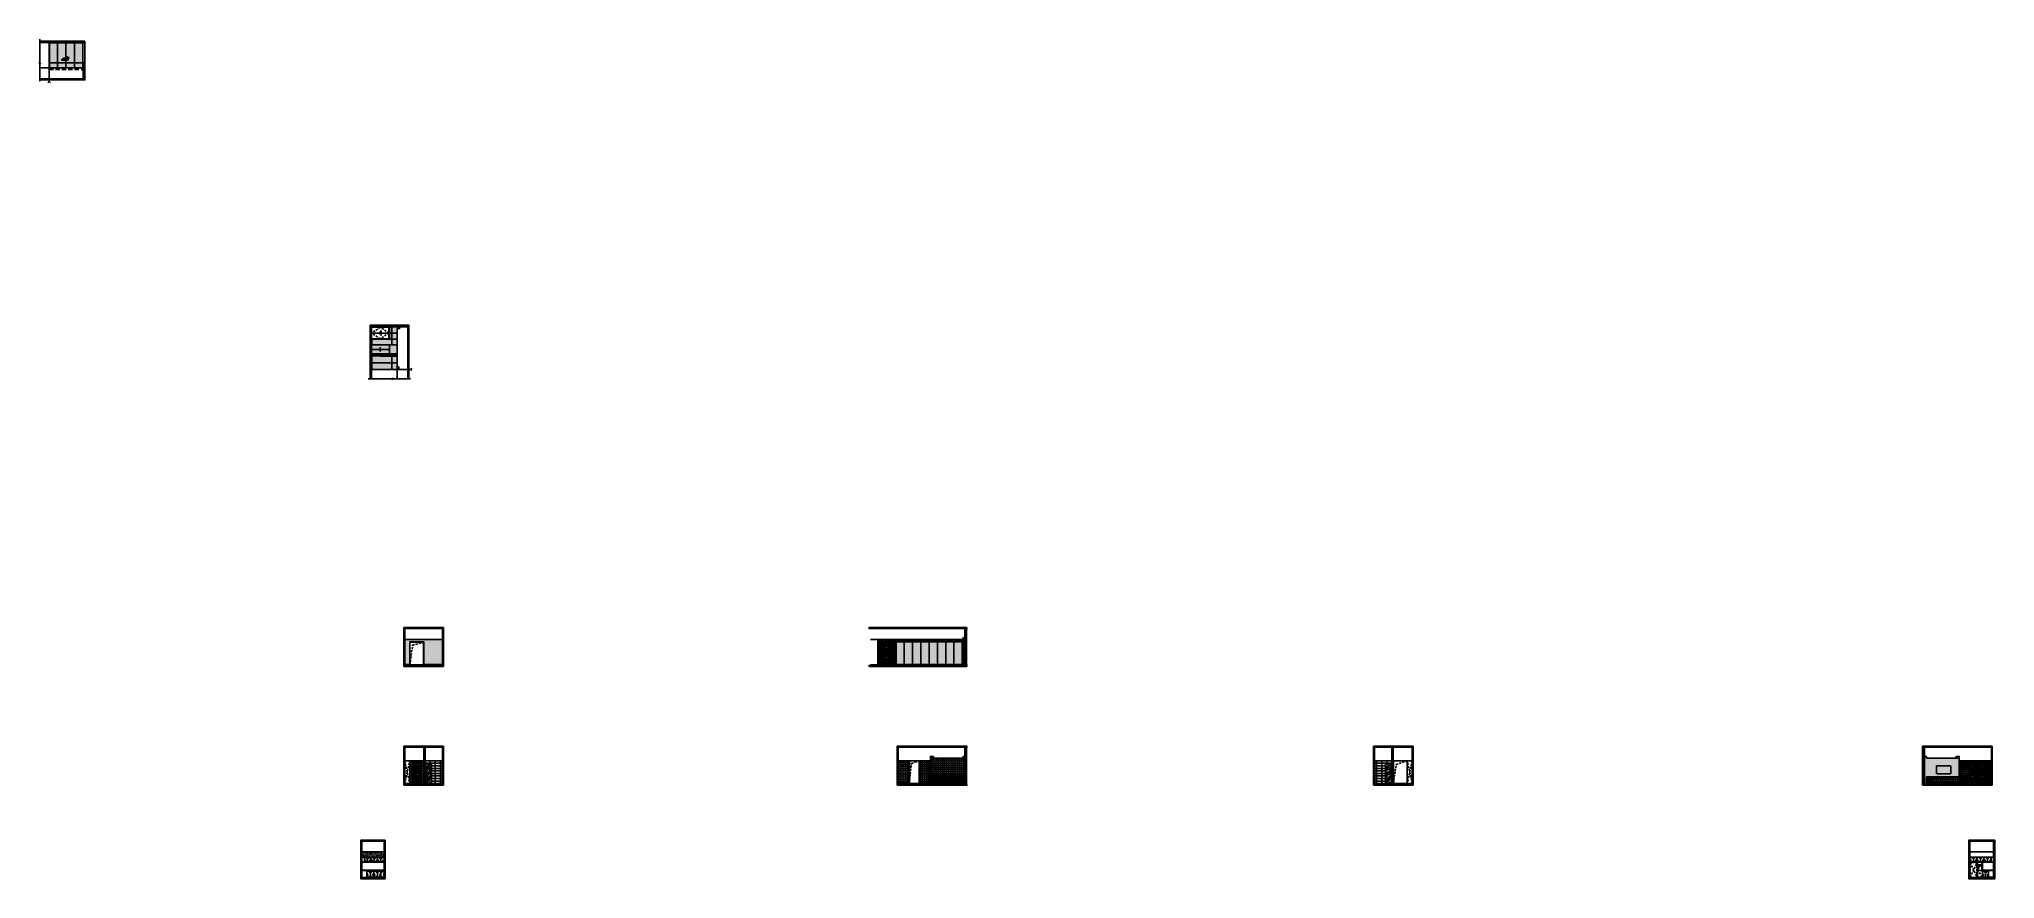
# Model space of a CAD drawing. Header units: millimetres. Extents: x -86361817 to -86131630, y 1129306426 to 1129405304.
import ezdxf

# ---------------------------------------------------------------- set-up
doc = ezdxf.new("R2010")
doc.units = ezdxf.units.MM
doc.header["$LTSCALE"] = 1000
doc.linetypes.add('DASHED2', pattern=[0.375, 0.25, -0.125])
for name, color, linetype in [('A-WIND', 126, 'Continuous'), ('C—平顶—灯具', 1, 'Continuous'), ('C—平顶—轮廓线', 4, 'Continuous'), ('EL-普通墙体填充', 251, 'Continuous'), ('EL-立面墙体线', 2, 'Continuous'), ('EL-立面尺寸', 44, 'Continuous'), ('EL-立面造型中线', 3, 'Continuous'), ('E—立面完成面', 6, 'Continuous'), ('E—立面造型线', 3, 'Continuous'), ('E—装饰—填充03(灰度)', 250, 'Continuous'), ('F—地坪—hatch', 8, 'Continuous'), ('P—索引号', 40, 'Continuous'), ('WALL', 9, 'Continuous')]:
    doc.layers.add(name, color=color, linetype=linetype)
doc.layers.add('Q-11 建筑幕墙', color=60, linetype='Continuous', lineweight=0)
doc.styles.get("Standard").update_dxf_attribs({"font": 'gbenor.shx', "bigfont": 'gbcbig.shx'})
doc.linetypes.add('R_LINE', pattern='A,0.3,-0.1,["D",Standard,S=0.08,R=0,X=-0.03,Y=-0.03],-0.1', length=0.5)
pattern_1 = [(90, (0, 0), (-47.625, 47.625), [23.8125, -71.4375]), (180, (11.906, 11.906), (-47.625, -47.625), [23.8125, -71.4375])]
pattern_2 = [(135, (23915.163, 0), (-33.941125497, -16.9705627485), [0.96, -14.4])]

# ---------------------------------------------------------------- blocks, each defined once
blk = doc.blocks.new('*U190')
at = {"layer": 'EL-立面尺寸'}
h = blk.add_hatch(dxfattribs=at)
h.set_pattern_fill('ANSI32', color=250, scale=5)
h.set_pattern_definition([(45, (364826.298, -230874.147), (-16.83798023, 16.83798023), []), (45, (364837.523, -230874.147), (-16.83798023, 16.83798023), [])])
h.paths.add_polyline_path([(2222103, -70583), (2219933, -70583), (2219933, -70633), (2222103, -70633)])
at = {"layer": 'EL-立面造型中线', "color": 4}
blk.add_lwpolyline([(2222103, -70583), (2219933, -70583), (2219933, -70633), (2222103, -70633)], close=True, dxfattribs=at)
blk = doc.blocks.new('*U191')
at = {"layer": 'EL-立面尺寸'}
h = blk.add_hatch(dxfattribs=at)
h.set_pattern_fill('ANSI32', color=250, scale=5)
h.set_pattern_definition([(45, (370417.943, -230874.147), (-16.83798023, 16.83798023), []), (45, (370429.168, -230874.147), (-16.83798023, 16.83798023), [])])
h.paths.add_polyline_path([(2227704, -70583), (2219924, -70583), (2219924, -70633), (2227704, -70633)])
at = {"layer": 'EL-立面造型中线', "color": 4}
blk.add_lwpolyline([(2227704, -70583), (2219924, -70583), (2219924, -70633), (2227704, -70633)], close=True, dxfattribs=at)
blk = doc.blocks.new('*U192')
at = {"layer": 'EL-立面尺寸'}
h = blk.add_hatch(dxfattribs=at)
h.set_pattern_fill('ANSI32', color=250, scale=5)
h.set_pattern_definition([(45, (362776.298, -230874.147), (-16.83798023, 16.83798023), []), (45, (362787.523, -230874.147), (-16.83798023, 16.83798023), [])])
h.paths.add_polyline_path([(2220053, -70583), (2219933, -70583), (2219933, -70633), (2220053, -70633)])
at = {"layer": 'EL-立面造型中线', "color": 4}
blk.add_lwpolyline([(2220053, -70583), (2219933, -70583), (2219933, -70633), (2220053, -70633)], close=True, dxfattribs=at)
blk = doc.blocks.new('*U193')
at = {"layer": 'EL-立面尺寸'}
h = blk.add_hatch(dxfattribs=at)
h.set_pattern_fill('ANSI32', color=250, scale=5)
h.set_pattern_definition([(45, (365733.192, -230874.147), (-16.83798023, 16.83798023), []), (45, (365744.418, -230874.147), (-16.83798023, 16.83798023), [])])
h.paths.add_polyline_path([(2223076, -70583), (2219867, -70583), (2219867, -70633), (2223076, -70633)])
at = {"layer": 'EL-立面造型中线', "color": 4}
blk.add_lwpolyline([(2223076, -70583), (2219867, -70583), (2219867, -70633), (2223076, -70633)], close=True, dxfattribs=at)
blk = doc.blocks.new('*U194')
at = {"layer": 'EL-立面尺寸'}
h = blk.add_hatch(dxfattribs=at)
h.set_pattern_fill('ANSI32', color=250, scale=5)
h.set_pattern_definition([(45, (368818.22, -230874.147), (-16.83798023, 16.83798023), []), (45, (368829.445, -230874.147), (-16.83798023, 16.83798023), [])])
h.paths.add_polyline_path([(2223114, -70583), (2222914, -70583), (2222914, -70633), (2223114, -70633)])
at = {"layer": 'EL-立面造型中线', "color": 4}
blk.add_lwpolyline([(2223114, -70583), (2222914, -70583), (2222914, -70633), (2223114, -70633)], close=True, dxfattribs=at)
blk = doc.blocks.new('*U195')
at = {"layer": 'EL-立面尺寸'}
h = blk.add_hatch(dxfattribs=at)
h.set_pattern_fill('ANSI32', color=250, scale=5)
h.set_pattern_definition([(45, (364973.192, -230874.147), (-16.83798023, 16.83798023), []), (45, (364984.418, -230874.147), (-16.83798023, 16.83798023), [])])
h.paths.add_polyline_path([(2223116, -70583), (2219067, -70583), (2219067, -70633), (2223116, -70633)])
at = {"layer": 'EL-立面造型中线', "color": 4}
blk.add_lwpolyline([(2223116, -70583), (2219067, -70583), (2219067, -70633), (2223116, -70633)], close=True, dxfattribs=at)
blk = doc.blocks.new('*U196')
at = {"layer": 'EL-立面尺寸'}
h = blk.add_hatch(dxfattribs=at)
h.set_pattern_fill('ANSI32', color=250, scale=5)
h.set_pattern_definition([(45, (361830.316, -230874.147), (-16.83798023, 16.83798023), []), (45, (361841.542, -230874.147), (-16.83798023, 16.83798023), [])])
h.paths.add_polyline_path([(2220125, -70583), (2218915, -70583), (2218915, -70633), (2220125, -70633)])
at = {"layer": 'EL-立面造型中线', "color": 4}
blk.add_lwpolyline([(2220125, -70583), (2218915, -70583), (2218915, -70633), (2220125, -70633)], close=True, dxfattribs=at)
blk = doc.blocks.new('*U197')
at = {"layer": 'EL-立面尺寸'}
h = blk.add_hatch(dxfattribs=at)
h.set_pattern_fill('ANSI32', color=250, scale=5)
h.set_pattern_definition([(45, (361510.86, -230874.147), (-16.83798023, 16.83798023), []), (45, (361522.086, -230874.147), (-16.83798023, 16.83798023), [])])
h.paths.add_polyline_path([(2220015, -70583), (2218705, -70583), (2218705, -70633), (2220015, -70633)])
at = {"layer": 'EL-立面造型中线', "color": 4}
blk.add_lwpolyline([(2220015, -70583), (2218705, -70583), (2218705, -70633), (2220015, -70633)], close=True, dxfattribs=at)
blk = doc.blocks.new('*U198')
at = {"layer": 'EL-立面尺寸'}
h = blk.add_hatch(dxfattribs=at)
h.set_pattern_fill('ANSI32', color=250, scale=5)
h.set_pattern_definition([(45, (364988.545, -230874.147), (-16.83798023, 16.83798023), []), (45, (364999.77, -230874.147), (-16.83798023, 16.83798023), [])])
h.paths.add_polyline_path([(2222204, -70583), (2219994, -70583), (2219994, -70633), (2222204, -70633)])
at = {"layer": 'EL-立面造型中线', "color": 4}
blk.add_lwpolyline([(2222204, -70583), (2219994, -70583), (2219994, -70633), (2222204, -70633)], close=True, dxfattribs=at)
blk = doc.blocks.new('*U199')
at = {"layer": 'EL-立面尺寸'}
h = blk.add_hatch(dxfattribs=at)
h.set_pattern_fill('ANSI32', color=250, scale=5)
h.set_pattern_definition([(45, (366648.545, -230874.147), (-16.83798023, 16.83798023), []), (45, (366659.77, -230874.147), (-16.83798023, 16.83798023), [])])
h.paths.add_polyline_path([(2222234, -70583), (2221624, -70583), (2221624, -70633), (2222234, -70633)])
at = {"layer": 'EL-立面造型中线', "color": 4}
blk.add_lwpolyline([(2222234, -70583), (2221624, -70583), (2221624, -70633), (2222234, -70633)], close=True, dxfattribs=at)
blk = doc.blocks.new('*U207')
at = {"layer": 'EL-立面尺寸'}
h = blk.add_hatch(dxfattribs=at)
h.set_pattern_fill('ANSI32', color=250, scale=5)
h.set_pattern_definition([(45, (367010.052, -230874.147), (-16.83798023, 16.83798023), []), (45, (367021.277, -230874.147), (-16.83798023, 16.83798023), [])])
h.paths.add_polyline_path([(2222272, -70583), (2221947, -70583), (2221947, -70633), (2222272, -70633)])
at = {"layer": 'EL-立面造型中线', "color": 4}
blk.add_lwpolyline([(2222272, -70583), (2221947, -70583), (2221947, -70633), (2222272, -70633)], close=True, dxfattribs=at)
blk = doc.blocks.new('*U208')
at = {"layer": 'EL-立面尺寸'}
h = blk.add_hatch(dxfattribs=at)
h.set_pattern_fill('ANSI32', color=250, scale=5)
h.set_pattern_definition([(45, (366983.54, -230874.147), (-16.83798023, 16.83798023), []), (45, (366994.765, -230874.147), (-16.83798023, 16.83798023), [])])
h.paths.add_polyline_path([(2222259, -70583), (2221934, -70583), (2221934, -70633), (2222259, -70633)])
at = {"layer": 'EL-立面造型中线', "color": 4}
blk.add_lwpolyline([(2222259, -70583), (2221934, -70583), (2221934, -70633), (2222259, -70633)], close=True, dxfattribs=at)
blk = doc.blocks.new('*U222')
at = {"layer": 'EL-立面尺寸'}
h = blk.add_hatch(dxfattribs=at)
h.set_pattern_fill('ANSI32', color=250, scale=5)
h.set_pattern_definition([(45, (388644.852, -230874.147), (-16.83798023, 16.83798023), []), (45, (388656.077, -230874.147), (-16.83798023, 16.83798023), [])])
h.paths.add_polyline_path([(2233252, -70583), (2232602, -70583), (2232602, -70633), (2233252, -70633)])
at = {"layer": 'EL-立面造型中线', "color": 4}
blk.add_lwpolyline([(2233252, -70583), (2232602, -70583), (2232602, -70633), (2233252, -70633)], close=True, dxfattribs=at)
blk = doc.blocks.new('*U215')
at = {"layer": 'EL-普通墙体填充'}
h = blk.add_hatch(color=256, dxfattribs=at)
h.dxf.hatch_style = 1
h.paths.add_polyline_path([(-313888, 206836), (-307584, 206836), (-307584, 206956), (-313888, 206956)])
at = {"layer": 'EL-立面墙体线', "color": 2}
blk.add_lwpolyline([(-313888, 206836), (-307584, 206836), (-307584, 206956), (-313888, 206956)], close=True, dxfattribs=at)
blk = doc.blocks.new('*U214')
at = {"layer": 'EL-普通墙体填充'}
h = blk.add_hatch(color=256, dxfattribs=at)
h.dxf.hatch_style = 1
h.paths.add_polyline_path([(-287420, 206836), (-286832, 206836), (-286832, 206956), (-287420, 206956)])
at = {"layer": 'EL-立面墙体线', "color": 2}
blk.add_lwpolyline([(-287420, 206836), (-286832, 206836), (-286832, 206956), (-287420, 206956)], close=True, dxfattribs=at)
blk = doc.blocks.new('*U216')
for p, q in [((-3250, 35), (-50, 35)), ((-3250, -35), (-50, -35))]:
    blk.add_line(p, q)
for points in [[(-3300, 35), (-3250, 35), (-3250, -35), (-3300, -35)], [(0, 35), (-50, 35), (-50, -35), (0, -35)]]:
    blk.add_lwpolyline(points, close=True)
blk = doc.blocks.new('dtmb')
at = {"layer": 'E—立面造型线', "color": 5}
for points in [[(400, -45), (400, 45), (0, 45), (0, -45)], [(200, -25), (200, 25), (20, 25), (20, -25)], [(262, 0), (285, 13), (285, -13)], [(343, 0), (320, 13), (320, -13)]]:
    blk.add_lwpolyline(points, close=True, dxfattribs=at)
for centre in [(277, 0), (328, 0)]:
    blk.add_circle(centre, 15, dxfattribs=at)
blk = doc.blocks.new('A$C60B37FDC')
at = {"layer": 'E—立面造型线', "color": 5, "rotation": 89.99999999999999}
blk.add_blockref('dtmb', (-1425, -1400), dxfattribs=at)
blk = doc.blocks.new('*U224')
at = {"layer": 'EL-立面尺寸'}
h = blk.add_hatch(dxfattribs=at)
h.set_pattern_fill('ANSI32', color=250, scale=5)
h.set_pattern_definition([(45, (387494.852, -230874.147), (-16.83798023, 16.83798023), []), (45, (387506.077, -230874.147), (-16.83798023, 16.83798023), [])])
h.paths.add_polyline_path([(2233252, -70583), (2231452, -70583), (2231452, -70633), (2233252, -70633)])
at = {"layer": 'EL-立面造型中线', "color": 4}
blk.add_lwpolyline([(2233252, -70583), (2231452, -70583), (2231452, -70633), (2233252, -70633)], close=True, dxfattribs=at)
blk = doc.blocks.new('*U223')
at = {"layer": 'EL-立面尺寸'}
h = blk.add_hatch(dxfattribs=at)
h.set_pattern_fill('ANSI32', color=250, scale=5)
h.set_pattern_definition([(45, (386093.545, -230874.147), (-16.83798023, 16.83798023), []), (45, (386104.77, -230874.147), (-16.83798023, 16.83798023), [])])
h.paths.add_polyline_path([(2233627, -70583), (2229677, -70583), (2229677, -70633), (2233627, -70633)])
at = {"layer": 'EL-立面造型中线', "color": 4}
blk.add_lwpolyline([(2233627, -70583), (2229677, -70583), (2229677, -70633), (2233627, -70633)], close=True, dxfattribs=at)
blk = doc.blocks.new('*U220')
at = {"layer": 'EL-普通墙体填充'}
h = blk.add_hatch(color=256, dxfattribs=at)
h.dxf.hatch_style = 1
h.paths.add_polyline_path([(-325689, 206836), (-320385, 206836), (-320385, 206956), (-325689, 206956)])
at = {"layer": 'EL-立面墙体线', "color": 2}
blk.add_lwpolyline([(-325689, 206836), (-320385, 206836), (-320385, 206956), (-325689, 206956)], close=True, dxfattribs=at)
blk = doc.blocks.new('*U219')
at = {"layer": 'EL-普通墙体填充'}
h = blk.add_hatch(color=256, dxfattribs=at)
h.dxf.hatch_style = 1
h.paths.add_polyline_path([(-286424, 206836), (-285296, 206836), (-285296, 206956), (-286424, 206956)])
at = {"layer": 'EL-立面墙体线', "color": 2}
blk.add_lwpolyline([(-286424, 206836), (-285296, 206836), (-285296, 206956), (-286424, 206956)], close=True, dxfattribs=at)

msp = doc.modelspace()

# ---------------------------------------------------------------- hatches: boundary and pattern name
at = {"layer": 'C—平顶—轮廓线'}
h = msp.add_hatch(dxfattribs=at)
h.set_pattern_fill('PANEL', color=250, scale=1176, angle=-90, style=0, pattern_type=2)
h.set_pattern_definition([(270, (-86108164.6, 1129542980.2), (1176, -5e-13), [235.2, -352.8, 117.6, -470.4]), (270, (-86108135.2, 1129542157), (1176, -5e-13), [235.2, -940.8]), (270, (-86108076.4, 1129542274.6), (1176, -5e-13), [117.6, -1058.4]), (270, (-86108047, 1129542921.4), (1176, -5e-13), [58.8, -823.2, 58.8, -235.2]), (270, (-86107988.2, 1129542509.8), (1176, -5e-13), [235.2, -352.8, 58.8, -529.2]), (270, (-86107958.8, 1129542803.8), (1176, -5e-13), [176.4, -999.6]), (270, (-86107929.4, 1129542509.8), (1176, -5e-13), [352.8, -823.2]), (270, (-86107900, 1129542862.6), (1176, -5e-13), [235.2, -940.8]), (270, (-86107870.6, 1129542392.2), (1176, -5e-13), [588, -588]), (270, (-86107811.8, 1129542745), (1176, -5e-13), [117.6, -352.8, 235.2, -470.4]), (270, (-86107782.4, 1129541921.8), (1176, -5e-13), [235.2, -940.8]), (270, (-86107753, 1129542157), (1176, -5e-13), [117.6, -1058.4]), (270, (-86107723.6, 1129542392.2), (1176, -5e-13), [117.6, -1058.4]), (270, (-86107694.2, 1129542980.2), (1176, -5e-13), [235.2, -940.8]), (270, (-86107664.8, 1129542392.2), (1176, -5e-13), [235.2, -940.8]), (270, (-86107606, 1129542392.2), (1176, -5e-13), [235.2, -235.2, 235.2, -470.4]), (270, (-86107547.2, 1129542627.4), (1176, -5e-13), [117.6, -588, 235.2, -235.2]), (270, (-86107517.8, 1129542392.2), (1176, -5e-13), [352.8, -823.2]), (270, (-86107459, 1129542392.2), (1176, -5e-13), [235.2, -940.8]), (270, (-86107429.6, 1129542862.6), (1176, -5e-13), [352.8, -470.4, 117.6, -235.2]), (270, (-86107370.8, 1129542862.6), (1176, -5e-13), [588, -588]), (270, (-86107341.4, 1129542157), (1176, -5e-13), [117.6, -1058.4]), (270, (-86107312, 1129542509.8), (1176, -5e-13), [235.2, -940.8]), (270, (-86107282.6, 1129542745), (1176, -5e-13), [117.6, -470.4, 117.6, -470.4]), (270, (-86107253.2, 1129542862.6), (1176, -5e-13), [117.6, -352.8, 235.2, -470.4]), (270, (-86107223.8, 1129542627.4), (1176, -5e-13), [117.6, -588, 117.6, -352.8]), (270, (-86107194.4, 1129542392.2), (1176, -5e-13), [352.8, -823.2]), (270, (-86107135.6, 1129542862.6), (1176, -5e-13), [235.2, -940.8]), (270, (-86107106.2, 1129542274.6), (1176, -5e-13), [117.6, -1058.4]), (270, (-86107076.8, 1129542039.4), (1176, -5e-13), [117.6, -1058.4]), (284.03624, (-86108076.4, 1129542156.96), (-4e-08, -1176), [121.128, -4727.644]), (284.03624, (-86107811.8, 1129542039.36), (-4e-08, -1176), [121.128, -4727.644]), (284.03624, (-86107106.2, 1129542156.96), (-4e-08, -1176), [121.128, -4727.644]), (284.03624, (-86107547.2, 1129542509.76), (-4e-08, -1176), [121.128, -4727.644]), (284.03624, (-86107370.8, 1129542274.56), (-4e-08, -1176), [121.128, -4727.644]), (284.03624, (-86107459, 1129542156.96), (-4e-08, -1176), [121.128, -4727.644]), (284.03624, (-86107253.2, 1129542744.96), (-4e-08, -1176), [121.128, -4727.644]), (284.03624, (-86107312, 1129542274.56), (-4e-08, -1176), [121.128, -4727.644]), (284.03624, (-86107753, 1129542039.36), (-4e-08, -1176), [242.256, -4606.516]), (284.03624, (-86107664.8, 1129542156.96), (-4e-08, -1176), [242.256, -4606.516]), (284.03624, (-86107606, 1129542156.96), (-4e-08, -1176), [242.256, -4606.516]), (75.96376, (-86107988.2, 1129542509.76), (-4e-08, 1176), [121.128, -242.256, 121.128, -4364.26]), (75.96376, (-86107811.8, 1129542744.96), (-4e-08, 1176), [121.128, -4727.644]), (75.96376, (-86107282.6, 1129542744.96), (-4e-08, 1176), [242.256, -4606.516]), (104.03624, (-86108135.2, 1129542156.96), (4e-08, 1176), [121.128, -4727.644]), (255.96376, (-86108135.2, 1129541921.76), (4e-08, -1176), [121.128, -4727.644]), (255.96376, (-86107723.6, 1129542274.56), (4e-08, -1176), [121.128, -4727.644]), (255.96376, (-86107517.8, 1129542039.36), (4e-08, -1176), [121.128, -4727.644]), (255.96376, (-86107429.6, 1129542509.76), (4e-08, -1176), [121.128, -4727.644]), (255.96376, (-86107282.6, 1129542627.36), (4e-08, -1176), [121.128, -4727.644]), (255.96376, (-86107223.8, 1129542509.76), (4e-08, -1176), [121.128, -4727.644]), (255.96376, (-86107429.6, 1129542509.76), (4e-08, -1176), [121.128, -4727.644]), (255.96376, (-86107253.2, 1129542156.96), (4e-08, -1176), [484.512, -4364.26]), (255.96376, (-86108047, 1129542862.56), (4e-08, -1176), [484.512, -4364.26]), (255.96376, (-86107958.8, 1129542744.96), (4e-08, -1176), [484.512, -4364.26]), (255.96376, (-86107900, 1129542627.36), (4e-08, -1176), [121.128, -242.256, 242.256, -4243.132]), (255.96376, (-86107811.8, 1129542627.36), (4e-08, -1176), [242.256, -242.256, 242.256, -4122.004]), (255.96376, (-86107694.2, 1129542744.96), (4e-08, -1176), [484.512, -4364.26]), (255.96376, (-86107606, 1129542862.56), (4e-08, -1176), [484.512, -4364.26]), (255.96376, (-86107547.2, 1129542862.56), (4e-08, -1176), [484.512, -4364.26]), (255.96376, (-86107194.4, 1129542039.36), (4e-08, -1176), [121.128, -4727.644]), (255.96377, (-86107076.8, 1129541921.76), (0.00023, -1176), [242.256, -4606.516]), (255.96377, (-86107135.6, 1129542627.36), (0.00023, -1176), [242.256, -4606.516]), (255.96376, (-86108164.6, 1129542744.96), (2e-05, -1176), [484.512, -4364.26]), (255.96376, (-86107341.4, 1129542039.36), (2e-05, -1176), [363.384, -4485.388]), (255.96376, (-86107429.6, 1129541921.76), (2e-05, -1176), [726.768, -4122.004])])
h.paths.add_polyline_path([(-86253164, 1129331669), (-86253064, 1129331669), (-86253064, 1129334619), (-86263114, 1129334619), (-86263114, 1129331669), (-86260964, 1129331669), (-86260964, 1129334319), (-86253164, 1129334319)])
h = msp.add_hatch(dxfattribs=at)
h.set_pattern_fill('TRANS', color=250, scale=30, angle=90)
h.set_pattern_definition([(90, (0, 0), (-57.15, 3e-15), []), (90, (-28.575, 2e-15), (-57.15, 3e-15), [28.575, -28.575])])
h.paths.add_polyline_path([(-86253164, 1129334319), (-86260964, 1129334319), (-86260964, 1129331669), (-86260954, 1129331669), (-86253164, 1129331669)])
h = msp.add_hatch(dxfattribs=at)
h.set_pattern_fill('PANEL', color=250, scale=1176, angle=-90, style=0, pattern_type=2)
h.set_pattern_definition([(270, (-86162147.3, 1129529212.7), (1176, -5e-13), [235.2, -352.8, 117.6, -470.4]), (270, (-86162117.9, 1129528389.5), (1176, -5e-13), [235.2, -940.8]), (270, (-86162059.1, 1129528507.1), (1176, -5e-13), [117.6, -1058.4]), (270, (-86162029.7, 1129529153.9), (1176, -5e-13), [58.8, -823.2, 58.8, -235.2]), (270, (-86161970.9, 1129528742.3), (1176, -5e-13), [235.2, -352.8, 58.8, -529.2]), (270, (-86161941.5, 1129529036.3), (1176, -5e-13), [176.4, -999.6]), (270, (-86161912.1, 1129528742.3), (1176, -5e-13), [352.8, -823.2]), (270, (-86161882.7, 1129529095.1), (1176, -5e-13), [235.2, -940.8]), (270, (-86161853.3, 1129528624.7), (1176, -5e-13), [588, -588]), (270, (-86161794.5, 1129528977.5), (1176, -5e-13), [117.6, -352.8, 235.2, -470.4]), (270, (-86161765.1, 1129528154.3), (1176, -5e-13), [235.2, -940.8]), (270, (-86161735.7, 1129528389.5), (1176, -5e-13), [117.6, -1058.4]), (270, (-86161706.3, 1129528624.7), (1176, -5e-13), [117.6, -1058.4]), (270, (-86161676.9, 1129529212.7), (1176, -5e-13), [235.2, -940.8]), (270, (-86161647.5, 1129528624.7), (1176, -5e-13), [235.2, -940.8]), (270, (-86161588.7, 1129528624.7), (1176, -5e-13), [235.2, -235.2, 235.2, -470.4]), (270, (-86161529.9, 1129528859.9), (1176, -5e-13), [117.6, -588, 235.2, -235.2]), (270, (-86161500.5, 1129528624.7), (1176, -5e-13), [352.8, -823.2]), (270, (-86161441.7, 1129528624.7), (1176, -5e-13), [235.2, -940.8]), (270, (-86161412.3, 1129529095.1), (1176, -5e-13), [352.8, -470.4, 117.6, -235.2]), (270, (-86161353.5, 1129529095.1), (1176, -5e-13), [588, -588]), (270, (-86161324.1, 1129528389.5), (1176, -5e-13), [117.6, -1058.4]), (270, (-86161294.7, 1129528742.3), (1176, -5e-13), [235.2, -940.8]), (270, (-86161265.3, 1129528977.5), (1176, -5e-13), [117.6, -470.4, 117.6, -470.4]), (270, (-86161235.9, 1129529095.1), (1176, -5e-13), [117.6, -352.8, 235.2, -470.4]), (270, (-86161206.5, 1129528859.9), (1176, -5e-13), [117.6, -588, 117.6, -352.8]), (270, (-86161177.1, 1129528624.7), (1176, -5e-13), [352.8, -823.2]), (270, (-86161118.3, 1129529095.1), (1176, -5e-13), [235.2, -940.8]), (270, (-86161088.9, 1129528507.1), (1176, -5e-13), [117.6, -1058.4]), (270, (-86161059.5, 1129528271.9), (1176, -5e-13), [117.6, -1058.4]), (284.03624, (-86162059.1, 1129528389.5), (-4e-08, -1176), [121.128, -4727.644]), (284.03624, (-86161794.5, 1129528271.9), (-4e-08, -1176), [121.128, -4727.644]), (284.03624, (-86161088.9, 1129528389.5), (-4e-08, -1176), [121.128, -4727.644]), (284.03624, (-86161529.9, 1129528742.3), (-4e-08, -1176), [121.128, -4727.644]), (284.03624, (-86161353.5, 1129528507.1), (-4e-08, -1176), [121.128, -4727.644]), (284.03624, (-86161441.7, 1129528389.5), (-4e-08, -1176), [121.128, -4727.644]), (284.03624, (-86161235.9, 1129528977.5), (-4e-08, -1176), [121.128, -4727.644]), (284.03624, (-86161294.7, 1129528507.1), (-4e-08, -1176), [121.128, -4727.644]), (284.03624, (-86161735.7, 1129528271.9), (-4e-08, -1176), [242.256, -4606.516]), (284.03624, (-86161647.5, 1129528389.5), (-4e-08, -1176), [242.256, -4606.516]), (284.03624, (-86161588.7, 1129528389.5), (-4e-08, -1176), [242.256, -4606.516]), (75.96376, (-86161970.9, 1129528742.3), (-4e-08, 1176), [121.128, -242.256, 121.128, -4364.26]), (75.96376, (-86161794.5, 1129528977.5), (-4e-08, 1176), [121.128, -4727.644]), (75.96376, (-86161265.3, 1129528977.5), (-4e-08, 1176), [242.256, -4606.516]), (104.03624, (-86162117.9, 1129528389.5), (4e-08, 1176), [121.128, -4727.644]), (255.96376, (-86162117.9, 1129528154.3), (4e-08, -1176), [121.128, -4727.644]), (255.96376, (-86161706.3, 1129528507.1), (4e-08, -1176), [121.128, -4727.644]), (255.96376, (-86161500.5, 1129528271.9), (4e-08, -1176), [121.128, -4727.644]), (255.96376, (-86161412.3, 1129528742.3), (4e-08, -1176), [121.128, -4727.644]), (255.96376, (-86161265.3, 1129528859.9), (4e-08, -1176), [121.128, -4727.644]), (255.96376, (-86161206.5, 1129528742.3), (4e-08, -1176), [121.128, -4727.644]), (255.96376, (-86161412.3, 1129528742.3), (4e-08, -1176), [121.128, -4727.644]), (255.96376, (-86161235.9, 1129528389.5), (4e-08, -1176), [484.512, -4364.26]), (255.96376, (-86162029.7, 1129529095.1), (4e-08, -1176), [484.512, -4364.26]), (255.96376, (-86161941.5, 1129528977.5), (4e-08, -1176), [484.512, -4364.26]), (255.96376, (-86161882.7, 1129528859.9), (4e-08, -1176), [121.128, -242.256, 242.256, -4243.132]), (255.96376, (-86161794.5, 1129528859.9), (4e-08, -1176), [242.256, -242.256, 242.256, -4122.004]), (255.96376, (-86161676.9, 1129528977.5), (4e-08, -1176), [484.512, -4364.26]), (255.96376, (-86161588.7, 1129529095.1), (4e-08, -1176), [484.512, -4364.26]), (255.96376, (-86161529.9, 1129529095.1), (4e-08, -1176), [484.512, -4364.26]), (255.96376, (-86161177.1, 1129528271.9), (4e-08, -1176), [121.128, -4727.644]), (255.96377, (-86161059.5, 1129528154.3), (0.00023, -1176), [242.256, -4606.516]), (255.96377, (-86161118.3, 1129528859.9), (0.00023, -1176), [242.256, -4606.516]), (255.96376, (-86162147.3, 1129528977.5), (2e-05, -1176), [484.512, -4364.26]), (255.96376, (-86161324.1, 1129528271.9), (2e-05, -1176), [363.384, -4485.388]), (255.96376, (-86161412.3, 1129528154.3), (2e-05, -1176), [726.768, -4122.004])])
h.paths.add_polyline_path([(-86316864, 1129320344), (-86317864, 1129320344), (-86317864, 1129317644), (-86316864, 1129317644)])
h = msp.add_hatch(dxfattribs=at)
h.set_pattern_fill('PANEL', color=250, scale=1176, angle=-90, style=0, pattern_type=2)
h.set_pattern_definition([(270, (-85980366.1, 1129529005.3), (1176, -5e-13), [235.2, -352.8, 117.6, -470.4]), (270, (-85980336.7, 1129528182.1), (1176, -5e-13), [235.2, -940.8]), (270, (-85980277.9, 1129528299.7), (1176, -5e-13), [117.6, -1058.4]), (270, (-85980248.5, 1129528946.5), (1176, -5e-13), [58.8, -823.2, 58.8, -235.2]), (270, (-85980189.7, 1129528534.9), (1176, -5e-13), [235.2, -352.8, 58.8, -529.2]), (270, (-85980160.3, 1129528828.9), (1176, -5e-13), [176.4, -999.6]), (270, (-85980130.9, 1129528534.9), (1176, -5e-13), [352.8, -823.2]), (270, (-85980101.5, 1129528887.7), (1176, -5e-13), [235.2, -940.8]), (270, (-85980072.1, 1129528417.3), (1176, -5e-13), [588, -588]), (270, (-85980013.3, 1129528770.1), (1176, -5e-13), [117.6, -352.8, 235.2, -470.4]), (270, (-85979983.9, 1129527946.9), (1176, -5e-13), [235.2, -940.8]), (270, (-85979954.5, 1129528182.1), (1176, -5e-13), [117.6, -1058.4]), (270, (-85979925.1, 1129528417.3), (1176, -5e-13), [117.6, -1058.4]), (270, (-85979895.7, 1129529005.3), (1176, -5e-13), [235.2, -940.8]), (270, (-85979866.3, 1129528417.3), (1176, -5e-13), [235.2, -940.8]), (270, (-85979807.5, 1129528417.3), (1176, -5e-13), [235.2, -235.2, 235.2, -470.4]), (270, (-85979748.7, 1129528652.5), (1176, -5e-13), [117.6, -588, 235.2, -235.2]), (270, (-85979719.3, 1129528417.3), (1176, -5e-13), [352.8, -823.2]), (270, (-85979660.5, 1129528417.3), (1176, -5e-13), [235.2, -940.8]), (270, (-85979631.1, 1129528887.7), (1176, -5e-13), [352.8, -470.4, 117.6, -235.2]), (270, (-85979572.3, 1129528887.7), (1176, -5e-13), [588, -588]), (270, (-85979542.9, 1129528182.1), (1176, -5e-13), [117.6, -1058.4]), (270, (-85979513.5, 1129528534.9), (1176, -5e-13), [235.2, -940.8]), (270, (-85979484.1, 1129528770.1), (1176, -5e-13), [117.6, -470.4, 117.6, -470.4]), (270, (-85979454.7, 1129528887.7), (1176, -5e-13), [117.6, -352.8, 235.2, -470.4]), (270, (-85979425.3, 1129528652.5), (1176, -5e-13), [117.6, -588, 117.6, -352.8]), (270, (-85979395.9, 1129528417.3), (1176, -5e-13), [352.8, -823.2]), (270, (-85979337.1, 1129528887.7), (1176, -5e-13), [235.2, -940.8]), (270, (-85979307.7, 1129528299.7), (1176, -5e-13), [117.6, -1058.4]), (270, (-85979278.3, 1129528064.5), (1176, -5e-13), [117.6, -1058.4]), (284.03624, (-85980277.88, 1129528182.07), (-4e-08, -1176), [121.128, -4727.644]), (284.03624, (-85980013.28, 1129528064.47), (-4e-08, -1176), [121.128, -4727.644]), (284.03624, (-85979307.68, 1129528182.07), (-4e-08, -1176), [121.128, -4727.644]), (284.03624, (-85979748.68, 1129528534.87), (-4e-08, -1176), [121.128, -4727.644]), (284.03624, (-85979572.28, 1129528299.67), (-4e-08, -1176), [121.128, -4727.644]), (284.03624, (-85979660.48, 1129528182.07), (-4e-08, -1176), [121.128, -4727.644]), (284.03624, (-85979454.68, 1129528770.07), (-4e-08, -1176), [121.128, -4727.644]), (284.03624, (-85979513.48, 1129528299.67), (-4e-08, -1176), [121.128, -4727.644]), (284.03624, (-85979954.48, 1129528064.47), (-4e-08, -1176), [242.256, -4606.516]), (284.03624, (-85979866.28, 1129528182.07), (-4e-08, -1176), [242.256, -4606.516]), (284.03624, (-85979807.48, 1129528182.07), (-4e-08, -1176), [242.256, -4606.516]), (75.96376, (-85980189.68, 1129528534.87), (-4e-08, 1176), [121.128, -242.256, 121.128, -4364.26]), (75.96376, (-85980013.28, 1129528770.07), (-4e-08, 1176), [121.128, -4727.644]), (75.96376, (-85979484.08, 1129528770.07), (-4e-08, 1176), [242.256, -4606.516]), (104.03624, (-85980336.68, 1129528182.07), (4e-08, 1176), [121.128, -4727.644]), (255.96376, (-85980336.68, 1129527946.87), (4e-08, -1176), [121.128, -4727.644]), (255.96376, (-85979925.08, 1129528299.67), (4e-08, -1176), [121.128, -4727.644]), (255.96376, (-85979719.28, 1129528064.47), (4e-08, -1176), [121.128, -4727.644]), (255.96376, (-85979631.08, 1129528534.87), (4e-08, -1176), [121.128, -4727.644]), (255.96376, (-85979484.08, 1129528652.47), (4e-08, -1176), [121.128, -4727.644]), (255.96376, (-85979425.28, 1129528534.87), (4e-08, -1176), [121.128, -4727.644]), (255.96376, (-85979631.08, 1129528534.87), (4e-08, -1176), [121.128, -4727.644]), (255.96376, (-85979454.68, 1129528182.07), (4e-08, -1176), [484.512, -4364.26]), (255.96376, (-85980248.48, 1129528887.67), (4e-08, -1176), [484.512, -4364.26]), (255.96376, (-85980160.28, 1129528770.07), (4e-08, -1176), [484.512, -4364.26]), (255.96376, (-85980101.48, 1129528652.47), (4e-08, -1176), [121.128, -242.256, 242.256, -4243.132]), (255.96376, (-85980013.28, 1129528652.47), (4e-08, -1176), [242.256, -242.256, 242.256, -4122.004]), (255.96376, (-85979895.68, 1129528770.07), (4e-08, -1176), [484.512, -4364.26]), (255.96376, (-85979807.48, 1129528887.67), (4e-08, -1176), [484.512, -4364.26]), (255.96376, (-85979748.68, 1129528887.67), (4e-08, -1176), [484.512, -4364.26]), (255.96376, (-85979395.88, 1129528064.47), (4e-08, -1176), [121.128, -4727.644]), (255.96377, (-85979278.28, 1129527946.87), (0.00023, -1176), [242.256, -4606.516]), (255.96377, (-85979337.08, 1129528652.47), (0.00023, -1176), [242.256, -4606.516]), (255.96376, (-85980366.08, 1129528770.07), (2e-05, -1176), [484.512, -4364.26]), (255.96376, (-85979542.88, 1129528064.47), (2e-05, -1176), [363.384, -4485.388]), (255.96376, (-85979631.08, 1129527946.87), (2e-05, -1176), [726.768, -4122.004])])
h.paths.add_polyline_path([(-86135710, 1129318384), (-86135710, 1129317694), (-86132030, 1129317694), (-86132030, 1129320344), (-86135710, 1129320344), (-86135710, 1129319444), (-86134496, 1129319444), (-86134496, 1129318384)])
h = msp.add_hatch(dxfattribs=at)
h.set_pattern_fill('PANEL', color=250, scale=1176, angle=-90, style=0, pattern_type=2)
h.set_pattern_definition([(270, (-86101246.8, 1129529262.7), (1176, -5e-13), [235.2, -352.8, 117.6, -470.4]), (270, (-86101217.4, 1129528439.5), (1176, -5e-13), [235.2, -940.8]), (270, (-86101158.6, 1129528557.1), (1176, -5e-13), [117.6, -1058.4]), (270, (-86101129.2, 1129529203.9), (1176, -5e-13), [58.8, -823.2, 58.8, -235.2]), (270, (-86101070.4, 1129528792.3), (1176, -5e-13), [235.2, -352.8, 58.8, -529.2]), (270, (-86101041, 1129529086.3), (1176, -5e-13), [176.4, -999.6]), (270, (-86101011.6, 1129528792.3), (1176, -5e-13), [352.8, -823.2]), (270, (-86100982.2, 1129529145.1), (1176, -5e-13), [235.2, -940.8]), (270, (-86100952.8, 1129528674.7), (1176, -5e-13), [588, -588]), (270, (-86100894, 1129529027.5), (1176, -5e-13), [117.6, -352.8, 235.2, -470.4]), (270, (-86100864.6, 1129528204.3), (1176, -5e-13), [235.2, -940.8]), (270, (-86100835.2, 1129528439.5), (1176, -5e-13), [117.6, -1058.4]), (270, (-86100805.8, 1129528674.7), (1176, -5e-13), [117.6, -1058.4]), (270, (-86100776.4, 1129529262.7), (1176, -5e-13), [235.2, -940.8]), (270, (-86100747, 1129528674.7), (1176, -5e-13), [235.2, -940.8]), (270, (-86100688.2, 1129528674.7), (1176, -5e-13), [235.2, -235.2, 235.2, -470.4]), (270, (-86100629.4, 1129528909.9), (1176, -5e-13), [117.6, -588, 235.2, -235.2]), (270, (-86100600, 1129528674.7), (1176, -5e-13), [352.8, -823.2]), (270, (-86100541.2, 1129528674.7), (1176, -5e-13), [235.2, -940.8]), (270, (-86100511.8, 1129529145.1), (1176, -5e-13), [352.8, -470.4, 117.6, -235.2]), (270, (-86100453, 1129529145.1), (1176, -5e-13), [588, -588]), (270, (-86100423.6, 1129528439.5), (1176, -5e-13), [117.6, -1058.4]), (270, (-86100394.2, 1129528792.3), (1176, -5e-13), [235.2, -940.8]), (270, (-86100364.8, 1129529027.5), (1176, -5e-13), [117.6, -470.4, 117.6, -470.4]), (270, (-86100335.4, 1129529145.1), (1176, -5e-13), [117.6, -352.8, 235.2, -470.4]), (270, (-86100306, 1129528909.9), (1176, -5e-13), [117.6, -588, 117.6, -352.8]), (270, (-86100276.6, 1129528674.7), (1176, -5e-13), [352.8, -823.2]), (270, (-86100217.8, 1129529145.1), (1176, -5e-13), [235.2, -940.8]), (270, (-86100188.4, 1129528557.1), (1176, -5e-13), [117.6, -1058.4]), (270, (-86100159, 1129528321.9), (1176, -5e-13), [117.6, -1058.4]), (284.03624, (-86101158.6, 1129528439.48), (-4e-08, -1176), [121.128, -4727.644]), (284.03624, (-86100894, 1129528321.88), (-4e-08, -1176), [121.128, -4727.644]), (284.03624, (-86100188.4, 1129528439.48), (-4e-08, -1176), [121.128, -4727.644]), (284.03624, (-86100629.4, 1129528792.28), (-4e-08, -1176), [121.128, -4727.644]), (284.03624, (-86100453, 1129528557.08), (-4e-08, -1176), [121.128, -4727.644]), (284.03624, (-86100541.2, 1129528439.48), (-4e-08, -1176), [121.128, -4727.644]), (284.03624, (-86100335.4, 1129529027.48), (-4e-08, -1176), [121.128, -4727.644]), (284.03624, (-86100394.2, 1129528557.08), (-4e-08, -1176), [121.128, -4727.644]), (284.03624, (-86100835.2, 1129528321.88), (-4e-08, -1176), [242.256, -4606.516]), (284.03624, (-86100747, 1129528439.48), (-4e-08, -1176), [242.256, -4606.516]), (284.03624, (-86100688.2, 1129528439.48), (-4e-08, -1176), [242.256, -4606.516]), (75.96376, (-86101070.4, 1129528792.28), (-4e-08, 1176), [121.128, -242.256, 121.128, -4364.26]), (75.96376, (-86100894, 1129529027.48), (-4e-08, 1176), [121.128, -4727.644]), (75.96376, (-86100364.8, 1129529027.48), (-4e-08, 1176), [242.256, -4606.516]), (104.03624, (-86101217.4, 1129528439.48), (4e-08, 1176), [121.128, -4727.644]), (255.96376, (-86101217.4, 1129528204.28), (4e-08, -1176), [121.128, -4727.644]), (255.96376, (-86100805.8, 1129528557.08), (4e-08, -1176), [121.128, -4727.644]), (255.96376, (-86100600, 1129528321.88), (4e-08, -1176), [121.128, -4727.644]), (255.96376, (-86100511.8, 1129528792.28), (4e-08, -1176), [121.128, -4727.644]), (255.96376, (-86100364.8, 1129528909.88), (4e-08, -1176), [121.128, -4727.644]), (255.96376, (-86100306, 1129528792.28), (4e-08, -1176), [121.128, -4727.644]), (255.96376, (-86100511.8, 1129528792.28), (4e-08, -1176), [121.128, -4727.644]), (255.96376, (-86100335.4, 1129528439.48), (4e-08, -1176), [484.512, -4364.26]), (255.96376, (-86101129.2, 1129529145.08), (4e-08, -1176), [484.512, -4364.26]), (255.96376, (-86101041, 1129529027.48), (4e-08, -1176), [484.512, -4364.26]), (255.96376, (-86100982.2, 1129528909.88), (4e-08, -1176), [121.128, -242.256, 242.256, -4243.132]), (255.96376, (-86100894, 1129528909.88), (4e-08, -1176), [242.256, -242.256, 242.256, -4122.004]), (255.96376, (-86100776.4, 1129529027.48), (4e-08, -1176), [484.512, -4364.26]), (255.96376, (-86100688.2, 1129529145.08), (4e-08, -1176), [484.512, -4364.26]), (255.96376, (-86100629.4, 1129529145.08), (4e-08, -1176), [484.512, -4364.26]), (255.96376, (-86100276.6, 1129528321.88), (4e-08, -1176), [121.128, -4727.644]), (255.96377, (-86100159, 1129528204.28), (0.00023, -1176), [242.256, -4606.516]), (255.96377, (-86100217.8, 1129528909.88), (0.00023, -1176), [242.256, -4606.516]), (255.96376, (-86101246.8, 1129529027.48), (2e-05, -1176), [484.512, -4364.26]), (255.96376, (-86100423.6, 1129528321.88), (2e-05, -1176), [363.384, -4485.388]), (255.96376, (-86100511.8, 1129528204.28), (2e-05, -1176), [726.768, -4122.004])])
h.paths.add_polyline_path([(-86252864, 1129318744), (-86256914, 1129318744), (-86256914, 1129317694), (-86252864, 1129317694)])
h = msp.add_hatch(dxfattribs=at)
h.set_pattern_fill('PANEL', color=250, scale=1176, angle=-90, style=0, pattern_type=2)
h.set_pattern_definition([(270, (-85987555.9, 1129529005.3), (1176, -5e-13), [235.2, -352.8, 117.6, -470.4]), (270, (-85987526.5, 1129528182.1), (1176, -5e-13), [235.2, -940.8]), (270, (-85987467.7, 1129528299.7), (1176, -5e-13), [117.6, -1058.4]), (270, (-85987438.3, 1129528946.5), (1176, -5e-13), [58.8, -823.2, 58.8, -235.2]), (270, (-85987379.5, 1129528534.9), (1176, -5e-13), [235.2, -352.8, 58.8, -529.2]), (270, (-85987350.1, 1129528828.9), (1176, -5e-13), [176.4, -999.6]), (270, (-85987320.7, 1129528534.9), (1176, -5e-13), [352.8, -823.2]), (270, (-85987291.3, 1129528887.7), (1176, -5e-13), [235.2, -940.8]), (270, (-85987261.9, 1129528417.3), (1176, -5e-13), [588, -588]), (270, (-85987203.1, 1129528770.1), (1176, -5e-13), [117.6, -352.8, 235.2, -470.4]), (270, (-85987173.7, 1129527946.9), (1176, -5e-13), [235.2, -940.8]), (270, (-85987144.3, 1129528182.1), (1176, -5e-13), [117.6, -1058.4]), (270, (-85987114.9, 1129528417.3), (1176, -5e-13), [117.6, -1058.4]), (270, (-85987085.5, 1129529005.3), (1176, -5e-13), [235.2, -940.8]), (270, (-85987056.1, 1129528417.3), (1176, -5e-13), [235.2, -940.8]), (270, (-85986997.3, 1129528417.3), (1176, -5e-13), [235.2, -235.2, 235.2, -470.4]), (270, (-85986938.5, 1129528652.5), (1176, -5e-13), [117.6, -588, 235.2, -235.2]), (270, (-85986909.1, 1129528417.3), (1176, -5e-13), [352.8, -823.2]), (270, (-85986850.3, 1129528417.3), (1176, -5e-13), [235.2, -940.8]), (270, (-85986820.9, 1129528887.7), (1176, -5e-13), [352.8, -470.4, 117.6, -235.2]), (270, (-85986762.1, 1129528887.7), (1176, -5e-13), [588, -588]), (270, (-85986732.7, 1129528182.1), (1176, -5e-13), [117.6, -1058.4]), (270, (-85986703.3, 1129528534.9), (1176, -5e-13), [235.2, -940.8]), (270, (-85986673.9, 1129528770.1), (1176, -5e-13), [117.6, -470.4, 117.6, -470.4]), (270, (-85986644.5, 1129528887.7), (1176, -5e-13), [117.6, -352.8, 235.2, -470.4]), (270, (-85986615.1, 1129528652.5), (1176, -5e-13), [117.6, -588, 117.6, -352.8]), (270, (-85986585.7, 1129528417.3), (1176, -5e-13), [352.8, -823.2]), (270, (-85986526.9, 1129528887.7), (1176, -5e-13), [235.2, -940.8]), (270, (-85986497.5, 1129528299.7), (1176, -5e-13), [117.6, -1058.4]), (270, (-85986468.1, 1129528064.5), (1176, -5e-13), [117.6, -1058.4]), (284.03624, (-85987467.73, 1129528182.07), (-4e-08, -1176), [121.128, -4727.644]), (284.03624, (-85987203.13, 1129528064.47), (-4e-08, -1176), [121.128, -4727.644]), (284.03624, (-85986497.53, 1129528182.07), (-4e-08, -1176), [121.128, -4727.644]), (284.03624, (-85986938.53, 1129528534.87), (-4e-08, -1176), [121.128, -4727.644]), (284.03624, (-85986762.13, 1129528299.67), (-4e-08, -1176), [121.128, -4727.644]), (284.03624, (-85986850.33, 1129528182.07), (-4e-08, -1176), [121.128, -4727.644]), (284.03624, (-85986644.53, 1129528770.07), (-4e-08, -1176), [121.128, -4727.644]), (284.03624, (-85986703.33, 1129528299.67), (-4e-08, -1176), [121.128, -4727.644]), (284.03624, (-85987144.33, 1129528064.47), (-4e-08, -1176), [242.256, -4606.516]), (284.03624, (-85987056.13, 1129528182.07), (-4e-08, -1176), [242.256, -4606.516]), (284.03624, (-85986997.33, 1129528182.07), (-4e-08, -1176), [242.256, -4606.516]), (75.96376, (-85987379.53, 1129528534.87), (-4e-08, 1176), [121.128, -242.256, 121.128, -4364.26]), (75.96376, (-85987203.13, 1129528770.07), (-4e-08, 1176), [121.128, -4727.644]), (75.96376, (-85986673.93, 1129528770.07), (-4e-08, 1176), [242.256, -4606.516]), (104.03624, (-85987526.53, 1129528182.07), (4e-08, 1176), [121.128, -4727.644]), (255.96376, (-85987526.53, 1129527946.87), (4e-08, -1176), [121.128, -4727.644]), (255.96376, (-85987114.93, 1129528299.67), (4e-08, -1176), [121.128, -4727.644]), (255.96376, (-85986909.13, 1129528064.47), (4e-08, -1176), [121.128, -4727.644]), (255.96376, (-85986820.93, 1129528534.87), (4e-08, -1176), [121.128, -4727.644]), (255.96376, (-85986673.93, 1129528652.47), (4e-08, -1176), [121.128, -4727.644]), (255.96376, (-85986615.13, 1129528534.87), (4e-08, -1176), [121.128, -4727.644]), (255.96376, (-85986820.93, 1129528534.87), (4e-08, -1176), [121.128, -4727.644]), (255.96376, (-85986644.53, 1129528182.07), (4e-08, -1176), [484.512, -4364.26]), (255.96376, (-85987438.33, 1129528887.67), (4e-08, -1176), [484.512, -4364.26]), (255.96376, (-85987350.13, 1129528770.07), (4e-08, -1176), [484.512, -4364.26]), (255.96376, (-85987291.33, 1129528652.47), (4e-08, -1176), [121.128, -242.256, 242.256, -4243.132]), (255.96376, (-85987203.13, 1129528652.47), (4e-08, -1176), [242.256, -242.256, 242.256, -4122.004]), (255.96376, (-85987085.53, 1129528770.07), (4e-08, -1176), [484.512, -4364.26]), (255.96376, (-85986997.33, 1129528887.67), (4e-08, -1176), [484.512, -4364.26]), (255.96376, (-85986938.53, 1129528887.67), (4e-08, -1176), [484.512, -4364.26]), (255.96376, (-85986585.73, 1129528064.47), (4e-08, -1176), [121.128, -4727.644]), (255.96377, (-85986468.13, 1129527946.87), (0.00023, -1176), [242.256, -4606.516]), (255.96377, (-85986526.93, 1129528652.47), (0.00023, -1176), [242.256, -4606.516]), (255.96376, (-85987555.93, 1129528770.07), (2e-05, -1176), [484.512, -4364.26]), (255.96376, (-85986732.73, 1129528064.47), (2e-05, -1176), [363.384, -4485.388]), (255.96376, (-85986820.93, 1129527946.87), (2e-05, -1176), [726.768, -4122.004])])
h.paths.add_polyline_path([(-86135870, 1129318404), (-86135870, 1129317644), (-86135830, 1129317644), (-86135830, 1129318444), (-86139680, 1129318444), (-86139680, 1129317644), (-86139080, 1129317644), (-86139080, 1129318404)])
at = {"layer": 'EL-立面墙体线'}
h = msp.add_hatch(dxfattribs=at)
h.set_pattern_fill('C-WOOD5', color=250, scale=0.6)
h.set_pattern_definition([(83.103384, (-86827490.29, 1129341662.85), (359.999362, 1984.232332), [99.9347, -2898.10626]), (82.7621247, (-86827526.289, 1129341710.098), (359.9993664, 2976.34850126), [190.4924, -19811.2116]), (96.896616, (-86827382.29, 1129341766.79), (-359.99936, 1984.232333), [99.9347, -2898.10626]), (97.237875, (-86827346.289, 1129341710.098), (-2159.99616235, 16865.9748063), [190.4924, -19811.2116]), (90, (-86827478.84, 1129341761), (-359.99936, 2e-14), [667.38854, -324.7276]), (90, (-86827490.84, 1129341516.4), (-359.99936, 2e-14), [148.61146, -843.50466]), (89.5842002, (-86827461.146, 1129341516.399), (359.99941674, 48613.69219794), [944.8974, -48662.217]), (90, (-86827418.84, 1129341516.4), (-359.99936, 2e-14), []), (90, (-86827382.84, 1129341516.4), (-359.99936, 2e-14), [252.5554, -739.5607]), (90, (-86827346.84, 1129341516.4), (-359.99936, 2e-14), [192, -800.11614]), (90, (-86827310.84, 1129341516.4), (-359.99936, 2e-14), [274.4684, -717.64776]), (90.8427913, (-86827269.146, 1129341516.399), (-719.99871808, 48613.6922035), [349.64066, -73074.894]), (92.8072584, (-86827581.146, 1129341516.399), (-719.99870487, 14881.74245718), [350.0229, -36402.3798]), (95.7162282, (-86827534.86, 1129341516.399), (-1079.998082, 10913.2778382), [275.3824, -28639.7694]), (87.4662442, (-86827534.86, 1129341516.399), (359.99936553, 7936.92931944), [193.8884, -40522.6806]), (96.4693514, (-86827608.574, 1129342059.7), (-359.9993618, 2976.3484971), [76.0742, -15899.5122]), (83.5306486, (-86827265.718, 1129342059.7), (1439.9974483, 12897.5101621), [76.0742, -15899.5122]), (96.4693514, (-86827257.146, 1129341932.143), (-1439.9974483, 12897.5101621), [76.0742, -15899.5122]), (83.5306486, (-86827617.146, 1129341932.143), (359.9993618, 2976.3484971), [76.0742, -15899.5122]), (90, (-86827266.3, 1129342006.86), (-359.99936, 2e-14), [54.6142, -937.502]), (90, (-86827607.98, 1129342006.86), (-359.99936, 2e-14), [54.6142, -937.502]), (83.787357, (-86827274.29, 1129342461.27), (359.9993663, 2976.3485), [47.5227, -9932.2488]), (83.3238146, (-86827598.288, 1129342362.06), (359.99936425, 2976.34850094), [147.4551, -30818.1216]), (82.958106, (-86827562.2885, 1129342286.47), (5399.99043521, 43653.11136724), [223.7327, -46760.1366]), (82.5153262, (-86827526.2886, 1129342234.502), (1439.99745181, 10913.27781269), [276.36776, -57760.8618]), (83.103384, (-86827490.29, 1129341662.85), (359.999362, 1984.232332), [99.9347, -2898.10626]), (82.7621247, (-86827394.289, 1129342059.7), (2159.9961917, 16865.9748025), [95.2462, -19906.458]), (82.7621247, (-86827370.289, 1129342012.457), (2159.9961917, 16865.9748025), [190.4924, -19811.2116]), (82.4213806, (-86827329.146, 1129342059.7), (1439.99746135, 10913.27783844), [142.9798, -29882.7852]), (83.103384, (-86827598.29, 1129341866), (359.999362, 1984.232332), [142.76386, -2855.2771]), (83.103384, (-86827562.29, 1129341790.41), (359.999362, 1984.232332), [142.76386, -2855.2771]), (82.7621247, (-86827526.289, 1129341710.098), (359.9993664, 2976.34850126), [190.4924, -19811.2116]), (82.4213806, (-86827293.146, 1129342059.7), (1439.99746135, 10913.27783844), [142.9798, -29882.7852]), (98.497869, (-86827478.289, 1129342428.2), (-719.9987219, 4960.5808362), [81.2057, -16971.99]), (98.25847, (-86827454.29, 1129342461.27), (-359.999359, 1984.232334), [47.7387, -4964.82156]), (96.896616, (-86827581.15, 1129342059.7), (-359.99936, 1984.232333), [142.76386, -2855.2771]), (96.896616, (-86827545.15, 1129342059.7), (-359.99936, 1984.232333), [142.76386, -2855.2771]), (97.237875, (-86827502.289, 1129342012.457), (-359.9993613, 2976.3485019), [190.4924, -19811.2116]), (96.896616, (-86827382.29, 1129341766.79), (-359.99936, 1984.232333), [99.9347, -2898.10626]), (97.237875, (-86827346.289, 1129341710.098), (-2159.99616235, 16865.9748063), [190.4924, -19811.2116]), (97.5786193, (-86827310.289, 1129341790.412), (-1439.99744248, 10913.27784093), [142.9798, -29882.7852]), (97.5786193, (-86827274.289, 1129341866.002), (-2519.99552006, 18850.20714972), [142.9798, -29882.7852]), (90, (-86827382.84, 1129342154.23), (-359.99936, 2e-14), [354.2817, -637.83444]), (90, (-86827346.84, 1129342202.17), (-359.99936, 2e-14), [306.349, -685.7671]), (90, (-86827310.84, 1129342202.17), (-359.99936, 2e-14), [306.349, -685.7671]), (90, (-86827274.84, 1129342202.17), (-359.99936, 2e-14), [260.4657, -731.65044]), (90, (-86827598.84, 1129342202.17), (-359.99936, 2e-14), [161.50356, -830.6126]), (90, (-86827562.84, 1129342202.17), (-359.99936, 2e-14), [82.3338, -909.78234]), (90, (-86827526.84, 1129342202.17), (-359.99936, 2e-14), [34.23284, -957.8833]), (90, (-86827478.84, 1129341761), (-359.99936, 2e-14), [667.38854, -324.7276]), (90, (-86827394.84, 1129341864.95), (-359.99936, 2e-14), [193.2791, -798.83706]), (90, (-86827370.84, 1129341900.4), (-359.99936, 2e-14), [109.76716, -882.34896]), (90, (-86827328.44, 1129341931.7), (-359.99936, 2e-14), [129.6561, -862.46004]), (90, (-86827292.43, 1129342006.86), (-359.99936, 2e-14), [54.6142, -937.502]), (90, (-86827581.26, 1129342006.86), (-359.99936, 2e-14), [54.6142, -937.502]), (90, (-86827545.24, 1129341931.7), (-359.99936, 2e-14), [129.6561, -862.46004]), (90, (-86827502.84, 1129341900.4), (-359.99936, 2e-14), [109.76716, -882.34896])])
h.paths.add_polyline_path([(-86360614, 1129404858), (-86360614, 1129401908), (-86356684, 1129401908), (-86356684, 1129404858)])
at = {"layer": 'E—立面造型线'}
for points in [[(-86318889, 1129336019), (-86318889, 1129335899), (-86314239, 1129335899), (-86314239, 1129336019)], [(-86318889, 1129335899), (-86318889, 1129331569), (-86318789, 1129331569), (-86318789, 1129335899)], [(-86314239, 1129331569), (-86314239, 1129335899), (-86314339, 1129335899), (-86314339, 1129331569)], [(-86252614, 1129335899), (-86252614, 1129336019), (-86264128, 1129336019), (-86264128, 1129335899)], [(-86318889, 1129331569), (-86318889, 1129331449), (-86314239, 1129331449), (-86314239, 1129331569)], [(-86252614, 1129331449), (-86252614, 1129331569), (-86264128, 1129331569), (-86264128, 1129331449)], [(-86318889, 1129322044), (-86318889, 1129321924), (-86314239, 1129321924), (-86314239, 1129322044)], [(-86318889, 1129321924), (-86318889, 1129317594), (-86318789, 1129317594), (-86318789, 1129321924)], [(-86316389, 1129321924), (-86316539, 1129321924), (-86316539, 1129320064), (-86316389, 1129320064)], [(-86314239, 1129317594), (-86314239, 1129321924), (-86314339, 1129321924), (-86314339, 1129317594)], [(-86260814, 1129321924), (-86260814, 1129322044), (-86252614, 1129322044), (-86252614, 1129321924)], [(-86260814, 1129317594), (-86260814, 1129321924), (-86260714, 1129321924), (-86260714, 1129317594)], [(-86200098, 1129322044), (-86200098, 1129321924), (-86204748, 1129321924), (-86204748, 1129322044)], [(-86204748, 1129317594), (-86204748, 1129321924), (-86204648, 1129321924), (-86204648, 1129317594)], [(-86202598, 1129321924), (-86202448, 1129321924), (-86202448, 1129320064), (-86202598, 1129320064)], [(-86200098, 1129321924), (-86200098, 1129317594), (-86200198, 1129317594), (-86200198, 1129321924)], [(-86131930, 1129321924), (-86131930, 1129322044), (-86140130, 1129322044), (-86140130, 1129321924)], [(-86131930, 1129317594), (-86131930, 1129321924), (-86132030, 1129321924), (-86132030, 1129317594)], [(-86318889, 1129317594), (-86318889, 1129317474), (-86314239, 1129317474), (-86314239, 1129317594)], [(-86260814, 1129317474), (-86260814, 1129317594), (-86252614, 1129317594), (-86252614, 1129317474)], [(-86200098, 1129317594), (-86200098, 1129317474), (-86204748, 1129317474), (-86204748, 1129317594)], [(-86131930, 1129317474), (-86131930, 1129317594), (-86140130, 1129317594), (-86140130, 1129317474)], [(-86321089, 1129310876), (-86321089, 1129310996), (-86323939, 1129310996), (-86323939, 1129310876)], [(-86323939, 1129310876), (-86323939, 1129306546), (-86323839, 1129306546), (-86323839, 1129310876)], [(-86321089, 1129306546), (-86321089, 1129310876), (-86321189, 1129310876), (-86321189, 1129306546)], [(-86131630, 1129310876), (-86131630, 1129310996), (-86134679, 1129310996), (-86134679, 1129310876)], [(-86134679, 1129310876), (-86134679, 1129306546), (-86134579, 1129306546), (-86134579, 1129310876)], [(-86131630, 1129306546), (-86131630, 1129310876), (-86131780, 1129310876), (-86131780, 1129306546)], [(-86321089, 1129306426), (-86321089, 1129306546), (-86323939, 1129306546), (-86323939, 1129306426)], [(-86131630, 1129306426), (-86131630, 1129306546), (-86134679, 1129306546), (-86134679, 1129306426)]]:
    msp.add_hatch(color=250, dxfattribs=at).paths.add_polyline_path(points)
h = msp.add_hatch(dxfattribs=at)
h.set_pattern_fill('CROSS', color=250, scale=30, angle=90)
h.set_pattern_definition(pattern_1)
h.paths.add_polyline_path([(-86314339, 1129334619), (-86318789, 1129334619), (-86318789, 1129331669), (-86318189, 1129331669), (-86318189, 1129334299), (-86316539, 1129334299), (-86316539, 1129331669), (-86314339, 1129331669)])
h = msp.add_hatch(dxfattribs=at)
h.set_pattern_fill('CROSS', color=250, scale=30, angle=90)
h.set_pattern_definition(pattern_1)
h.paths.add_polyline_path([(-86317864, 1129320344), (-86316864, 1129320344), (-86316864, 1129317694), (-86316539, 1129317694), (-86316539, 1129320344), (-86318189, 1129320344), (-86318189, 1129317694), (-86317864, 1129317694)])
h = msp.add_hatch(dxfattribs=at)
h.set_pattern_fill('AR-RROOF', color=250, scale=200, angle=45)
h.set_pattern_definition([(45, (-2197.75, 0), (215.526146906, 574.73639175), [3810, -508, 1270, -254]), (45, (-2048.67, 328.68), (-418.47993524, 59.2696904), [762, -83.82, 1524, -190.5]), (45, (-2260.6, 242.47), (813.61120457, 1054.282068614), [2032, -355.6, 1016, -254])])
h.paths.add_polyline_path([(-86315644, 1129320039), (-86316334, 1129320039), (-86316334, 1129317649), (-86315644, 1129317649)])
h = msp.add_hatch(dxfattribs=at)
h.set_pattern_fill('CROSS', color=250, scale=30, angle=90)
h.set_pattern_definition(pattern_1)
h.paths.add_polyline_path([(-86259414, 1129320344), (-86260714, 1129320344), (-86260714, 1129317694), (-86259414, 1129317694)])
h = msp.add_hatch(dxfattribs=at)
h.set_pattern_fill('CROSS', color=250, scale=30, angle=90)
h.set_pattern_definition(pattern_1)
h.paths.add_polyline_path([(-86257014, 1129320324), (-86257034, 1129320344), (-86258214, 1129320344), (-86258214, 1129317694), (-86257014, 1129317694)])
h = msp.add_hatch(dxfattribs=at)
h.set_pattern_fill('CROSS', color=250, scale=30, angle=90)
h.set_pattern_definition([(90, (-122323.69, -13974.884), (-47.625, 47.625), [23.8125, -71.4375]), (180, (-122311.78, -13962.977), (-47.625, -47.625), [23.8125, -71.4375])])
h.paths.add_polyline_path([(-86256914, 1129318744), (-86252864, 1129318744), (-86252864, 1129320844), (-86253064, 1129320844), (-86253064, 1129320644), (-86256714, 1129320644), (-86256714, 1129320674), (-86256564, 1129320674), (-86256564, 1129320844), (-86256914, 1129320844)])
h = msp.add_hatch(dxfattribs=at)
h.set_pattern_fill('AR-RROOF', color=250, scale=200, angle=45)
h.set_pattern_definition([(45, (110793.5, 0), (215.526146906, 574.73639175), [3810, -508, 1270, -254]), (45, (110942.56, 328.68), (-418.47993524, 59.2696904), [762, -83.82, 1524, -190.5]), (45, (110730.63, 242.47), (813.61120457, 1054.282068614), [2032, -355.6, 1016, -254])])
h.paths.add_polyline_path([(-86202653, 1129320039), (-86203343, 1129320039), (-86203343, 1129317649), (-86202653, 1129317649)])
h = msp.add_hatch(dxfattribs=at)
h.set_pattern_fill('CROSS', color=250, scale=30, angle=90)
h.set_pattern_definition([(90, (-2469.53, -13974.884), (-47.625, 47.625), [23.8125, -71.4375]), (180, (-2457.626, -13962.977), (-47.625, -47.625), [23.8125, -71.4375])])
h.paths.add_polyline_path([(-86135850, 1129320844), (-86136180, 1129320844), (-86136180, 1129320674), (-86136030, 1129320674), (-86136030, 1129320644), (-86139680, 1129320644), (-86139680, 1129320844), (-86139880, 1129320844), (-86139880, 1129317694), (-86139680, 1129317694), (-86139680, 1129318444), (-86135850, 1129318444)])
h = msp.add_hatch(dxfattribs=at)
h.set_pattern_fill('ANSI32', color=250, scale=10)
h.set_pattern_definition([(45, (0, -13974.884), (-33.675960454, 33.675960454), []), (45, (22.45, -13974.884), (-33.675960454, 33.675960454), [])])
h.paths.add_polyline_path([(-86135730, 1129317644), (-86135730, 1129320324), (-86135830, 1129320324), (-86135830, 1129317644)])
h = msp.add_hatch(dxfattribs=at)
h.set_pattern_fill('CROSS', color=250, scale=30, angle=90)
h.set_pattern_definition([(90, (-2575.276, -14766.177), (-47.625, 47.625), [23.8125, -71.4375]), (180, (-2563.37, -14754.27), (-47.625, -47.625), [23.8125, -71.4375])])
h.paths.add_polyline_path([(-86135870, 1129318404), (-86139080, 1129318404), (-86139080, 1129317702), (-86135870, 1129317702)])
h = msp.add_hatch(dxfattribs=at)
h.set_pattern_fill('CROSS', color=250, scale=30, angle=90)
h.set_pattern_definition([(90, (0, -13974.884), (-47.625, 47.625), [23.8125, -71.4375]), (180, (11.906, -13962.977), (-47.625, -47.625), [23.8125, -71.4375])])
h.paths.add_polyline_path([(-86135730, 1129319444), (-86135730, 1129318494), (-86134496, 1129318494), (-86134496, 1129319444)])
h = msp.add_hatch(dxfattribs=at)
h.set_pattern_fill('AR-CONC', color=250, scale=40, angle=-90)
h.set_pattern_definition([(320, (-86953715.93, 1127044515.48), (-6.3756342, -72.8738676), [7.62, -83.82]), (265, (-86953715.93, 1127044515.48), (76.4226572, 14.0971304), [6.096, -67.056]), (10.451, (-86953716.46, 1127044509.41), (70.0466751, -58.7770007), [6.476, -71.236]), (316.1842, (-86953695.61, 1127044515.48), (-16.8169312, -108.4316164), [11.43, -125.73]), (6.6356, (-86953697.01, 1127044506.44), (98.9702224, -94.961694), [9.714, -106.854]), (261.184, (-86953695.61, 1127044515.48), (98.970047, -94.9618423), [9.144, -100.584]), (291, (-86953700.69, 1127044505.32), (-40.9062074, -60.645952), [7.62, -83.82]), (236, (-86953700.69, 1127044505.32), (73.6751864, -24.7208113), [6.096, -67.056]), (341.4514, (-86953704.1, 1127044500.27), (32.769143, -85.3665963), [6.476, -71.236]), (307.5, (-86953715.93, 1127044515.48), (33.82201555, -1.2354413), [0, -66.2432, 0, -68.072, 0, -67.31]), (277.5, (-86953715.93, 1127044515.48), (40.07222993, -26.727865), [0, -38.8112, 0, -64.7192, 0, -25.654]), (237.5, (-86953715.93, 1127044538.138), (-2.2914976, -54.23623807), [0, -25.4, 0, -79.248, 0, -105.156]), (227.5, (-86953715.93, 1127044548.298), (10.1705964, -59.2516726), [0, -33.02, 0, -52.6288, 0, -74.676])])
h.paths.add_polyline_path([(-86135710, 1129318494), (-86135710, 1129318404), (-86134521, 1129318404), (-86134521, 1129318494)])
h = msp.add_hatch(dxfattribs=at)
h.set_pattern_fill('AR-CONC', color=250, scale=40, angle=-90)
h.set_pattern_definition([(320, (-87139701.68, 1127033467.97), (-6.3756342, -72.8738676), [7.62, -83.82]), (265, (-87139701.68, 1127033467.97), (76.4226572, 14.0971304), [6.096, -67.056]), (10.451, (-87139702.21, 1127033461.9), (70.0466751, -58.7770007), [6.476, -71.236]), (316.1842, (-87139681.36, 1127033467.97), (-16.8169312, -108.4316164), [11.43, -125.73]), (6.6356, (-87139682.76, 1127033458.94), (98.9702224, -94.961694), [9.714, -106.854]), (261.184, (-87139681.36, 1127033467.97), (98.970047, -94.9618423), [9.144, -100.584]), (291, (-87139686.44, 1127033457.81), (-40.9062074, -60.645952), [7.62, -83.82]), (236, (-87139686.44, 1127033457.81), (73.6751864, -24.7208113), [6.096, -67.056]), (341.4514, (-87139689.846, 1127033452.76), (32.769143, -85.3665963), [6.476, -71.236]), (307.5, (-87139701.677, 1127033467.972), (33.82201555, -1.2354413), [0, -66.2432, 0, -68.072, 0, -67.31]), (277.5, (-87139701.677, 1127033467.97), (40.07222993, -26.727865), [0, -38.8112, 0, -64.7192, 0, -25.654]), (237.5, (-87139701.677, 1127033490.628), (-2.2914976, -54.23623807), [0, -25.4, 0, -79.248, 0, -105.156]), (227.5, (-87139701.677, 1127033500.79), (10.1705964, -59.2516726), [0, -33.02, 0, -52.6288, 0, -74.676])])
h.paths.add_polyline_path([(-86321189, 1129307356), (-86321189, 1129307446), (-86323819, 1129307446), (-86323819, 1129307396), (-86323239, 1129307396), (-86323239, 1129307356)])
h = msp.add_hatch(dxfattribs=at)
h.set_pattern_fill('AR-CONC', color=250, scale=40, angle=-90)
h.set_pattern_definition([(320, (-86949217, 1127033467.97), (-6.3756342, -72.8738676), [7.62, -83.82]), (265, (-86949217, 1127033467.97), (76.4226572, 14.0971304), [6.096, -67.056]), (10.451, (-86949217.53, 1127033461.9), (70.0466751, -58.7770007), [6.476, -71.236]), (316.1842, (-86949196.68, 1127033467.97), (-16.8169312, -108.4316164), [11.43, -125.73]), (6.6356, (-86949198.08, 1127033458.94), (98.9702224, -94.961694), [9.714, -106.854]), (261.184, (-86949196.68, 1127033467.97), (98.970047, -94.9618423), [9.144, -100.584]), (291, (-86949201.76, 1127033457.81), (-40.9062074, -60.645952), [7.62, -83.82]), (236, (-86949201.76, 1127033457.81), (73.6751864, -24.7208113), [6.096, -67.056]), (341.4514, (-86949205.17, 1127033452.76), (32.769143, -85.3665963), [6.476, -71.236]), (307.5, (-86949216.998, 1127033467.972), (33.82201555, -1.2354413), [0, -66.2432, 0, -68.072, 0, -67.31]), (277.5, (-86949217, 1127033467.97), (40.07222993, -26.727865), [0, -38.8112, 0, -64.7192, 0, -25.654]), (237.5, (-86949216.998, 1127033490.628), (-2.2914976, -54.23623807), [0, -25.4, 0, -79.248, 0, -105.156]), (227.5, (-86949217, 1127033500.79), (10.1705964, -59.2516726), [0, -33.02, 0, -52.6288, 0, -74.676])])
h.paths.add_polyline_path([(-86133080, 1129307446), (-86133080, 1129307356), (-86132380, 1129307356), (-86132380, 1129307396), (-86131800, 1129307396), (-86131800, 1129307446)])
at = {"layer": 'E—装饰—填充03(灰度)'}
h = msp.add_hatch(dxfattribs=at)
h.set_pattern_fill('A-剖面线3', color=256, scale=120, angle=90)
h.set_pattern_definition(pattern_2)
h.paths.add_polyline_path([(-86320290, 1129369971), (-86322640, 1129369971), (-86322640, 1129369321), (-86320290, 1129369321)])
h.paths.add_polyline_path([(-86319690, 1129369971), (-86320290, 1129369971), (-86320290, 1129369321), (-86319690, 1129369321)])
h.paths.add_polyline_path([(-86319690, 1129370696), (-86320590, 1129370696), (-86320590, 1129369971), (-86319690, 1129369971)])
h.paths.add_polyline_path([(-86319690, 1129371221), (-86319390, 1129371221), (-86319389, 1129371421), (-86320590, 1129371421), (-86320591, 1129370696), (-86319690, 1129370696)])
h = msp.add_hatch(color=256, dxfattribs=at)
h.dxf.hatch_style = 1
h.set_gradient(color1=(255, 255, 255), color2=(128, 128, 128), rotation=45, name='INVCYLINDER')
h.paths.add_polyline_path([(-86320290, 1129369311), (-86322690, 1129369311), (-86322690, 1129368231), (-86320290, 1129368231)])
h.paths.add_polyline_path([(-86319690, 1129369311), (-86320290, 1129369311), (-86320290, 1129368231), (-86319690, 1129368231)])
h = msp.add_hatch(dxfattribs=at)
h.set_pattern_fill('A-剖面线3', color=256, scale=120, angle=90)
h.set_pattern_definition(pattern_2)
h.paths.add_polyline_path([(-86319690, 1129368071), (-86320290, 1129368071), (-86320290, 1129368221), (-86319690, 1129368221)])
h.paths.add_polyline_path([(-86320290, 1129368071), (-86321711, 1129368071), (-86321690, 1129368059), (-86321690, 1129368026), (-86322640, 1129368026), (-86322640, 1129368221), (-86320290, 1129368221)])
h = msp.add_hatch(dxfattribs=at)
h.set_pattern_fill('A-剖面线3', color=256, scale=120, angle=90)
h.set_pattern_definition(pattern_2)
h.paths.add_polyline_path([(-86319690, 1129367981), (-86320290, 1129367981), (-86320290, 1129367201), (-86319690, 1129367201)])
h.paths.add_polyline_path([(-86320290, 1129367981), (-86321711, 1129367981), (-86321690, 1129367993), (-86321690, 1129368026), (-86322640, 1129368026), (-86322640, 1129367201), (-86320290, 1129367201)])
h = msp.add_hatch(color=256, dxfattribs=at)
h.dxf.hatch_style = 1
h.set_gradient(color1=(255, 255, 255), color2=(128, 128, 128), rotation=45, name='INVCYLINDER')
h.paths.add_polyline_path([(-86321690, 1129368071), (-86319690, 1129368071), (-86319690, 1129367981), (-86321690, 1129367981)])
h = msp.add_hatch(dxfattribs=at)
h.set_pattern_fill('A-剖面线3', color=256, scale=120, angle=90)
h.set_pattern_definition(pattern_2)
h.paths.add_polyline_path([(-86320290, 1129367201), (-86322640, 1129367201), (-86322640, 1129366421), (-86320290, 1129366421)])
h.paths.add_polyline_path([(-86319690, 1129367201), (-86320290, 1129367201), (-86320290, 1129366421), (-86319690, 1129366421)])
at = {"layer": 'F—地坪—hatch'}
h = msp.add_hatch(dxfattribs=at)
h.set_pattern_fill('AR-SAND', color=250, scale=30, angle=90)
h.set_pattern_definition([(127.5, (0, 0), (-73.4119855994, -2.400046944), [0, -57.912, 0, -64.77, 0, -61.9125]), (97.5, (0, 0), (-107.523765085, 67.428492471), [0, -31.242, 0, -52.197, 0, -20.0025]), (57.5, (-3e-15, -46.86), (-0.2155777018, 118.6488555362), [0, -19.05, 0, -68.58, 0, -89.535]), (47.5, (-3e-15, -46.86), (-33.439398489, 114.533467871), [0, -9.525, 0, -44.958, 0, -51.435])])
h.paths.add_polyline_path([(-86321189, 1129309596), (-86323839, 1129309596), (-86323839, 1129308996), (-86323539, 1129308996), (-86321189, 1129308996)])

# ---------------------------------------------------------------- linework, layer by layer
at = {"color": 1, "ltscale": 3}
for p, q in [((-86360634, 1129400303), (-86360634, 1129401908)), ((-86318085, 1129366421), (-86319690, 1129366421))]:
    msp.add_line(p, q, dxfattribs=at)
for points in [[(-86360492, 1129400161), (-86360634, 1129400303), (-86360775, 1129400161)], [(-86317944, 1129366562), (-86318085, 1129366421), (-86317944, 1129366280)]]:
    msp.add_lwpolyline(points, dxfattribs=at)
at = {"color": 8}
for points in [[(-86321578, 1129370795), (-86321578, 1129370944), (-86321602, 1129370944), (-86321602, 1129370795)], [(-86321578, 1129370597), (-86321578, 1129370448), (-86321602, 1129370448), (-86321602, 1129370597)]]:
    msp.add_lwpolyline(points, dxfattribs=at)
for centre in [(-86321698, 1129370796), (-86321698, 1129370596)]:
    msp.add_circle(centre, 24, dxfattribs=at)
for centre, radius, start, end in [((-86321590, 1129370796), 29.8, 114.4906, 65.5094), ((-86321590, 1129370596), 29.8, 294.4906, 245.5094), ((-86321590, 1129370806), 16.3, 220.6541, 319.3459), ((-86321590, 1129370586), 16.3, 40.6541, 139.3459)]:
    msp.add_arc(centre, radius, start, end, dxfattribs=at)
at = {"layer": 'A-WIND'}
for p, q in [((-86319390, 1129371621), (-86322690, 1129371621)), ((-86319390, 1129371421), (-86322690, 1129371421))]:
    msp.add_line(p, q, dxfattribs=at)
at = {"layer": 'C—平顶—灯具', "linetype": 'R_LINE'}
msp.add_line((-86260964, 1129334419), (-86253164, 1129334419), dxfattribs=at)
at = {"layer": 'C—平顶—灯具', "linetype": 'R_LINE', "ltscale": 0.5}
msp.add_line((-86256914, 1129318694), (-86252864, 1129318694), dxfattribs=at)
for points in [[(-86135710, 1129319544), (-86134496, 1129319544)], [(-86323539, 1129308446), (-86321189, 1129308446)], [(-86134579, 1129308446), (-86132079, 1129308446)]]:
    msp.add_lwpolyline(points, dxfattribs=at)
at = {"layer": 'C—平顶—轮廓线', "color": 8}
for p, q in [((-86259989, 1129334319), (-86259989, 1129331669)), ((-86259014, 1129334319), (-86259014, 1129331669)), ((-86258039, 1129334319), (-86258039, 1129331669)), ((-86257064, 1129334319), (-86257064, 1129331669)), ((-86256089, 1129334319), (-86256089, 1129331669)), ((-86255114, 1129334319), (-86255114, 1129331669)), ((-86254139, 1129334319), (-86254139, 1129331669))]:
    msp.add_line(p, q, dxfattribs=at)
at = {"layer": 'E—立面完成面'}
for p, q in [((-86356434, 1129404908), (-86361738, 1129404908)), ((-86356434, 1129404958), (-86356434, 1129404908)), ((-86356634, 1129401908), (-86361738, 1129401908)), ((-86322690, 1129371621), (-86322740, 1129371621)), ((-86322690, 1129371621, 0), (-86322690, 1129365317, 0)), ((-86318789, 1129331619), (-86314339, 1129331619)), ((-86263977, 1129331619), (-86252864, 1129331619)), ((-86318789, 1129317644), (-86314339, 1129317644)), ((-86252864, 1129317644), (-86260714, 1129317644)), ((-86200198, 1129317644), (-86204648, 1129317644)), ((-86139880, 1129317644), (-86132030, 1129317644)), ((-86323839, 1129306596), (-86321189, 1129306596)), ((-86134579, 1129306596), (-86131780, 1129306596))]:
    msp.add_line(p, q, dxfattribs=at)
for points in [[(-86356634, 1129402508), (-86356684, 1129402508), (-86356684, 1129401908)], [(-86319390, 1129371421), (-86319390, 1129371221), (-86319690, 1129371221), (-86319690, 1129365317)]]:
    msp.add_lwpolyline(points, dxfattribs=at)
at = {"layer": 'E—立面造型线'}
for p, q in [((-86360634, 1129401908), (-86360634, 1129404908)), ((-86319690, 1129366421), (-86322690, 1129366421)), ((-86318179, 1129334309), (-86318179, 1129331669)), ((-86316549, 1129334309), (-86318179, 1129334309)), ((-86318169, 1129334299), (-86318169, 1129331619)), ((-86316559, 1129334299), (-86318169, 1129334299)), ((-86316559, 1129334299), (-86316559, 1129331619)), ((-86316549, 1129334309), (-86316549, 1129331669)), ((-86263114, 1129334619), (-86263114, 1129331669)), ((-86253064, 1129334619), (-86253064, 1129331669)), ((-86317814, 1129320044), (-86316914, 1129320044)), ((-86316539, 1129320044), (-86316539, 1129317644)), ((-86316389, 1129320044), (-86316389, 1129317644)), ((-86259414, 1129320344), (-86259414, 1129317694)), ((-86259404, 1129320334), (-86259404, 1129317644)), ((-86259404, 1129320334), (-86258224, 1129320334)), ((-86259394, 1129320324), (-86259394, 1129317644)), ((-86259394, 1129320324), (-86258234, 1129320324)), ((-86258234, 1129320324), (-86258234, 1129317644)), ((-86258224, 1129320334), (-86258224, 1129317644)), ((-86258214, 1129320344), (-86258214, 1129317694)), ((-86257014, 1129320324), (-86257014, 1129317644)), ((-86256914, 1129320324), (-86256914, 1129317644)), ((-86202598, 1129320044), (-86202598, 1129317644)), ((-86202448, 1129320044), (-86202448, 1129317644)), ((-86202438, 1129320334), (-86202438, 1129317644)), ((-86200808, 1129320334), (-86202438, 1129320334)), ((-86202428, 1129320324), (-86202428, 1129317644)), ((-86200818, 1129320324), (-86202428, 1129320324)), ((-86200818, 1129320324), (-86200818, 1129317644)), ((-86200808, 1129320334), (-86200808, 1129317644)), ((-86135830, 1129320324), (-86135830, 1129317644)), ((-86135740, 1129320344), (-86132030, 1129320344)), ((-86135730, 1129320324), (-86135730, 1129317644)), ((-86135113, 1129320344), (-86135113, 1129319444)), ((-86134496, 1129320344), (-86134496, 1129319444)), ((-86133880, 1129320344), (-86133880, 1129319444)), ((-86133263, 1129320344), (-86133263, 1129319444)), ((-86132646, 1129320344), (-86132646, 1129319444)), ((-86256914, 1129318744), (-86252864, 1129318744)), ((-86139680, 1129318444), (-86139680, 1129317644)), ((-86139080, 1129318384), (-86139680, 1129318384)), ((-86139080, 1129318167), (-86139680, 1129318167)), ((-86139080, 1129318147), (-86139680, 1129318147)), ((-86139080, 1129317930), (-86139680, 1129317930)), ((-86139080, 1129317910), (-86139680, 1129317910)), ((-86139680, 1129317694), (-86139080, 1129317694)), ((-86139080, 1129318404), (-86139080, 1129317644)), ((-86135710, 1129317694), (-86132030, 1129317694)), ((-86135113, 1129318384), (-86135113, 1129317694)), ((-86134496, 1129319444), (-86134496, 1129317694)), ((-86133880, 1129319424), (-86133880, 1129317694)), ((-86133263, 1129319424), (-86133263, 1129317694)), ((-86132646, 1129319424), (-86132646, 1129317694)), ((-86323539, 1129308996), (-86321189, 1129308996)), ((-86323148, 1129308996), (-86323148, 1129308396)), ((-86322756, 1129308996), (-86322756, 1129308396)), ((-86322364, 1129308996), (-86322364, 1129308396)), ((-86321973, 1129308996), (-86321973, 1129308396)), ((-86321581, 1129308996), (-86321581, 1129308396)), ((-86132079, 1129308996), (-86134579, 1129308996)), ((-86134162, 1129308996), (-86134162, 1129308396)), ((-86133746, 1129308996), (-86133746, 1129308396)), ((-86133680, 1129308396), (-86133680, 1129306596)), ((-86133329, 1129308996), (-86133329, 1129308396)), ((-86133080, 1129306596), (-86133080, 1129308396)), ((-86132912, 1129308996), (-86132912, 1129308396)), ((-86132496, 1129308996), (-86132496, 1129308396)), ((-86323239, 1129306646), (-86321189, 1129306646)), ((-86322829, 1129307336), (-86322829, 1129306646)), ((-86322419, 1129307336), (-86322419, 1129306646)), ((-86322009, 1129307336), (-86322009, 1129306646)), ((-86321599, 1129307336), (-86321599, 1129306646)), ((-86133080, 1129307396), (-86133080, 1129306596)), ((-86133080, 1129306646), (-86131780, 1129306646)), ((-86132730, 1129307336), (-86132730, 1129306646))]:
    msp.add_line(p, q, dxfattribs=at)
at = {"layer": 'E—立面造型线', "color": 147}
for p, q in [((-86360614, 1129401908), (-86360614, 1129404908)), ((-86359646, 1129401908), (-86359646, 1129404858)), ((-86358659, 1129401908), (-86358659, 1129404858)), ((-86357671, 1129401908), (-86357671, 1129404858)), ((-86356684, 1129402508), (-86360614, 1129402508)), ((-86322690, 1129371421), (-86320590, 1129371421)), ((-86320640, 1129370696), (-86322690, 1129370696)), ((-86320590, 1129369971), (-86320590, 1129371421)), ((-86319690, 1129370696), (-86320590, 1129370696)), ((-86320290, 1129369311, 0), (-86320290, 1129371421)), ((-86322690, 1129369971), (-86320590, 1129369971)), ((-86321690, 1129368026), (-86322640, 1129368026)), ((-86320590, 1129369971), (-86319690, 1129369971)), ((-86320290, 1129368231, 0), (-86320290, 1129368071, 0)), ((-86320290, 1129367981, 0), (-86320290, 1129366421)), ((-86319690, 1129367201, 0), (-86322640, 1129367201, 0))]:
    msp.add_line(p, q, dxfattribs=at)
at = {"layer": 'E—立面造型线', "color": 1}
msp.add_line((-86358842, 1129402834), (-86358842, 1129402845), dxfattribs=at)
at = {"layer": 'E—立面造型线', "color": 4}
for p, q in [((-86322690, 1129369321), (-86319690, 1129369321)), ((-86322690, 1129369311), (-86319690, 1129369311)), ((-86320590, 1129368771), (-86322690, 1129368771)), ((-86322690, 1129368231), (-86319690, 1129368231)), ((-86322690, 1129368221), (-86319690, 1129368221)), ((-86320590, 1129369311, 0), (-86320590, 1129368231, 0))]:
    msp.add_line(p, q, dxfattribs=at)
at = {"layer": 'E—立面造型线', "color": 6}
for p, q in [((-86318789, 1129334619), (-86314339, 1129334619)), ((-86318789, 1129320344), (-86316539, 1129320344)), ((-86316389, 1129320344), (-86314339, 1129320344)), ((-86202598, 1129320344), (-86204648, 1129320344)), ((-86200198, 1129320344), (-86202448, 1129320344)), ((-86323839, 1129309596), (-86321189, 1129309596)), ((-86134579, 1129309596), (-86131780, 1129309596))]:
    msp.add_line(p, q, dxfattribs=at)
at = {"layer": 'E—立面造型线', "color": 251, "linetype": 'DASHED2'}
for p, q in [((-86318789, 1129320344), (-86318189, 1129317644)), ((-86318789, 1129317644), (-86318189, 1129320344)), ((-86200198, 1129320344), (-86200798, 1129317644)), ((-86200198, 1129317644), (-86200798, 1129320344)), ((-86134521, 1129308347), (-86133737, 1129306596)), ((-86134521, 1129306596), (-86133737, 1129308347))]:
    msp.add_line(p, q, dxfattribs=at)
at = {"layer": 'E—立面造型线', "color": 250}
for p, q in [((-86316389, 1129320044), (-86316359, 1129320044)), ((-86316389, 1129319744), (-86316359, 1129319744)), ((-86315789, 1129320064), (-86315789, 1129320344)), ((-86315619, 1129320044), (-86314339, 1129320044)), ((-86315619, 1129319744), (-86314339, 1129319744)), ((-86315189, 1129320344), (-86315189, 1129317644)), ((-86314589, 1129320344), (-86314589, 1129317644)), ((-86203368, 1129320044), (-86204648, 1129320044)), ((-86203368, 1129319744), (-86204648, 1129319744)), ((-86204398, 1129320344), (-86204398, 1129317644)), ((-86203798, 1129320344), (-86203798, 1129317644)), ((-86203198, 1129320064), (-86203198, 1129320344)), ((-86202598, 1129320044), (-86202628, 1129320044)), ((-86202598, 1129319744), (-86202628, 1129319744)), ((-86316389, 1129319444), (-86316359, 1129319444)), ((-86316389, 1129319144), (-86316359, 1129319144)), ((-86316389, 1129318844), (-86316359, 1129318844)), ((-86316389, 1129318544), (-86316359, 1129318544)), ((-86316389, 1129318244), (-86316359, 1129318244)), ((-86316389, 1129317944), (-86316359, 1129317944)), ((-86315619, 1129319444), (-86314339, 1129319444)), ((-86315619, 1129319144), (-86314339, 1129319144)), ((-86315619, 1129318844), (-86314339, 1129318844)), ((-86315619, 1129318544), (-86314339, 1129318544)), ((-86315619, 1129318244), (-86314339, 1129318244)), ((-86315619, 1129317944), (-86314339, 1129317944)), ((-86203368, 1129319444), (-86204648, 1129319444)), ((-86203368, 1129319144), (-86204648, 1129319144)), ((-86203368, 1129318844), (-86204648, 1129318844)), ((-86203368, 1129318544), (-86204648, 1129318544)), ((-86203368, 1129318244), (-86204648, 1129318244)), ((-86203368, 1129317944), (-86204648, 1129317944)), ((-86202598, 1129319444), (-86202628, 1129319444)), ((-86202598, 1129319144), (-86202628, 1129319144)), ((-86202598, 1129318844), (-86202628, 1129318844)), ((-86202598, 1129318544), (-86202628, 1129318544)), ((-86202598, 1129318244), (-86202628, 1129318244)), ((-86202598, 1129317944), (-86202628, 1129317944))]:
    msp.add_line(p, q, dxfattribs=at)
at = {"layer": 'E—立面造型线', "color": 8}
for p, q in [((-86256104, 1129318744), (-86256104, 1129317694)), ((-86255294, 1129318744), (-86255294, 1129317694)), ((-86254484, 1129318744), (-86254484, 1129317694)), ((-86253674, 1129318744), (-86253674, 1129317694)), ((-86133080, 1129307396), (-86133080, 1129307446))]:
    msp.add_line(p, q, dxfattribs=at)
at = {"layer": 'E—立面造型线'}
for points in [[(-86356434, 1129402508), (-86356684, 1129402508), (-86356684, 1129404908), (-86356434, 1129404908)], [(-86318189, 1129320344), (-86318789, 1129320344), (-86318789, 1129317644), (-86318189, 1129317644)], [(-86316334, 1129320039), (-86315644, 1129320039), (-86315644, 1129317649), (-86316334, 1129317649)], [(-86202653, 1129320039), (-86203343, 1129320039), (-86203343, 1129317649), (-86202653, 1129317649)], [(-86200798, 1129320344), (-86200198, 1129320344), (-86200198, 1129317644), (-86200798, 1129317644)], [(-86323839, 1129308996), (-86323539, 1129308996), (-86323539, 1129308396), (-86323839, 1129308396)], [(-86131780, 1129308996), (-86132079, 1129308996), (-86132079, 1129308396), (-86131780, 1129308396)]]:
    msp.add_lwpolyline(points, close=True, dxfattribs=at)
at = {"layer": 'E—立面造型线', "color": 1}
for points in [[(-86359094, 1129402887), (-86359145, 1129402887), (-86359147, 1129402887), (-86359151, 1129402887), (-86359155, 1129402887), (-86359155, 1129402882)], [(-86359155, 1129402882), (-86359154, 1129402882), (-86359150, 1129402882), (-86359146, 1129402882), (-86359100, 1129402882)], [(-86359141, 1129402830), (-86359145, 1129402830), (-86359149, 1129402831), (-86359153, 1129402831), (-86359153, 1129402826)], [(-86359153, 1129402826), (-86359094, 1129402826), (-86359094, 1129402826), (-86359094, 1129402830)], [(-86359130, 1129402860), (-86359132, 1129402861), (-86359135, 1129402864), (-86359138, 1129402867), (-86359141, 1129402870), (-86359143, 1129402873), (-86359145, 1129402875), (-86359147, 1129402873), (-86359150, 1129402870), (-86359149, 1129402869), (-86359146, 1129402866), (-86359144, 1129402863), (-86359141, 1129402861), (-86359138, 1129402858), (-86359134, 1129402855), (-86359137, 1129402851)], [(-86359137, 1129402851), (-86359139, 1129402848), (-86359141, 1129402845), (-86359143, 1129402842), (-86359146, 1129402840), (-86359146, 1129402840), (-86359142, 1129402838), (-86359139, 1129402836)], [(-86359100, 1129402882), (-86359100, 1129402830), (-86359141, 1129402830)], [(-86359139, 1129402836), (-86359138, 1129402838), (-86359137, 1129402841), (-86359135, 1129402844), (-86359132, 1129402848), (-86359130, 1129402851)], [(-86359123, 1129402859), (-86359121, 1129402862), (-86359118, 1129402865), (-86359115, 1129402867), (-86359112, 1129402869), (-86359109, 1129402871), (-86359105, 1129402873), (-86359108, 1129402874), (-86359111, 1129402877), (-86359113, 1129402876), (-86359116, 1129402873), (-86359119, 1129402871), (-86359122, 1129402868), (-86359122, 1129402868), (-86359125, 1129402866), (-86359127, 1129402863), (-86359130, 1129402860)], [(-86359130, 1129402851), (-86359129, 1129402850), (-86359126, 1129402848), (-86359123, 1129402845), (-86359119, 1129402843), (-86359116, 1129402840), (-86359113, 1129402838)], [(-86359113, 1129402838), (-86359111, 1129402840), (-86359109, 1129402843), (-86359110, 1129402844), (-86359114, 1129402846), (-86359117, 1129402849), (-86359120, 1129402851), (-86359123, 1129402853), (-86359126, 1129402856), (-86359123, 1129402859)], [(-86359094, 1129402830), (-86359094, 1129402834), (-86359094, 1129402877), (-86359094, 1129402878), (-86359094, 1129402882), (-86359094, 1129402887)], [(-86359051, 1129402922), (-86359051, 1129402922), (-86359054, 1129402926), (-86359057, 1129402929), (-86359060, 1129402931), (-86359063, 1129402934), (-86359066, 1129402936), (-86359069, 1129402938), (-86359073, 1129402940), (-86359077, 1129402942), (-86359080, 1129402943), (-86359082, 1129402940), (-86359084, 1129402937), (-86359081, 1129402937), (-86359077, 1129402935), (-86359073, 1129402934), (-86359070, 1129402932), (-86359067, 1129402930), (-86359065, 1129402929), (-86359062, 1129402927), (-86359059, 1129402924), (-86359056, 1129402922)], [(-86359051, 1129402922), (-86359051, 1129402922), (-86359054, 1129402926), (-86359057, 1129402929), (-86359060, 1129402931), (-86359063, 1129402934), (-86359066, 1129402936), (-86359069, 1129402938), (-86359073, 1129402940), (-86359077, 1129402942), (-86359080, 1129402943), (-86359082, 1129402940), (-86359084, 1129402937), (-86359081, 1129402937), (-86359077, 1129402935), (-86359073, 1129402934), (-86359070, 1129402932), (-86359067, 1129402930), (-86359065, 1129402929), (-86359062, 1129402927), (-86359059, 1129402924), (-86359056, 1129402922)], [(-86359079, 1129402831), (-86359080, 1129402827), (-86359057, 1129402827), (-86359056, 1129402827), (-86359051, 1129402827), (-86359047, 1129402827), (-86359044, 1129402827)], [(-86359065, 1129402881), (-86359067, 1129402884), (-86359068, 1129402888), (-86359069, 1129402888), (-86359073, 1129402887), (-86359076, 1129402886), (-86359077, 1129402885), (-86359079, 1129402883)], [(-86359079, 1129402883), (-86359079, 1129402878), (-86359079, 1129402838), (-86359079, 1129402835), (-86359079, 1129402831)], [(-86359079, 1129402883), (-86359079, 1129402878), (-86359079, 1129402838), (-86359079, 1129402835), (-86359079, 1129402831)], [(-86359066, 1129402953), (-86359068, 1129402953), (-86359072, 1129402953), (-86359076, 1129402953), (-86359076, 1129402948)], [(-86359076, 1129402948), (-86359074, 1129402948), (-86359070, 1129402948), (-86359066, 1129402948), (-86359054, 1129402948)], [(-86359074, 1129402832), (-86359074, 1129402877), (-86359074, 1129402878), (-86359073, 1129402881), (-86359070, 1129402881)], [(-86359074, 1129402832), (-86359074, 1129402877), (-86359074, 1129402878), (-86359073, 1129402881), (-86359070, 1129402881)], [(-86359044, 1129402827), (-86359044, 1129402832), (-86359046, 1129402832), (-86359049, 1129402832), (-86359053, 1129402832), (-86359058, 1129402832), (-86359074, 1129402832)], [(-86359066, 1129402977), (-86359066, 1129402980), (-86359072, 1129402980), (-86359071, 1129402978), (-86359071, 1129402974)], [(-86359066, 1129402977), (-86359066, 1129402980), (-86359072, 1129402980), (-86359071, 1129402978), (-86359071, 1129402974)], [(-86359071, 1129402963), (-86359072, 1129402959), (-86359054, 1129402959), (-86359054, 1129402953)], [(-86359071, 1129402963), (-86359072, 1129402959), (-86359054, 1129402959), (-86359054, 1129402953)], [(-86359071, 1129402974), (-86359071, 1129402970), (-86359071, 1129402967), (-86359071, 1129402963)], [(-86359071, 1129402974), (-86359071, 1129402970), (-86359071, 1129402967), (-86359071, 1129402963)], [(-86359070, 1129402881), (-86359065, 1129402881)], [(-86359054, 1129402851), (-86359061, 1129402851), (-86359062, 1129402851), (-86359066, 1129402851), (-86359070, 1129402851), (-86359070, 1129402845)], [(-86359070, 1129402845), (-86359069, 1129402845), (-86359064, 1129402846), (-86359061, 1129402846), (-86359054, 1129402846)], [(-86359031, 1129402973), (-86359031, 1129402977), (-86359031, 1129402981), (-86359036, 1129402981), (-86359036, 1129402977), (-86359066, 1129402977)], [(-86359031, 1129402973), (-86359031, 1129402977), (-86359031, 1129402981), (-86359036, 1129402981), (-86359036, 1129402977), (-86359066, 1129402977)], [(-86359066, 1129402964), (-86359066, 1129402972), (-86359036, 1129402972)], [(-86359066, 1129402964), (-86359066, 1129402972), (-86359036, 1129402972)], [(-86359036, 1129402972), (-86359036, 1129402964), (-86359066, 1129402964)], [(-86359036, 1129402972), (-86359036, 1129402964), (-86359066, 1129402964)], [(-86359054, 1129402953), (-86359066, 1129402953)], [(-86359054, 1129402941), (-86359057, 1129402941), (-86359061, 1129402941), (-86359064, 1129402941), (-86359064, 1129402936)], [(-86359064, 1129402936), (-86359064, 1129402936), (-86359060, 1129402937), (-86359056, 1129402937), (-86359045, 1129402937)], [(-86359048, 1129402859), (-86359048, 1129402870), (-86359048, 1129402873), (-86359048, 1129402877), (-86359048, 1129402881), (-86359054, 1129402881), (-86359054, 1129402878), (-86359054, 1129402874), (-86359054, 1129402870), (-86359054, 1129402851), (-86359061, 1129402851), (-86359054, 1129402851)], [(-86359056, 1129402922), (-86359054, 1129402918), (-86359055, 1129402917), (-86359053, 1129402916), (-86359050, 1129402914)], [(-86359054, 1129402948), (-86359054, 1129402941)], [(-86359054, 1129402948), (-86359054, 1129402941)], [(-86359054, 1129402846), (-86359054, 1129402844), (-86359054, 1129402840), (-86359054, 1129402836)], [(-86359054, 1129402836), (-86359048, 1129402836), (-86359048, 1129402837), (-86359048, 1129402841), (-86359048, 1129402846), (-86359043, 1129402846), (-86359048, 1129402846)], [(-86359050, 1129402914), (-86359049, 1129402915), (-86359047, 1129402918), (-86359045, 1129402921), (-86359043, 1129402924), (-86359040, 1129402927), (-86359036, 1129402930), (-86359033, 1129402932), (-86359030, 1129402935), (-86359026, 1129402937), (-86359023, 1129402939), (-86359020, 1129402940), (-86359022, 1129402941), (-86359024, 1129402945), (-86359026, 1129402944), (-86359029, 1129402942), (-86359032, 1129402940), (-86359036, 1129402937), (-86359037, 1129402936), (-86359040, 1129402934), (-86359043, 1129402931), (-86359046, 1129402929), (-86359048, 1129402926), (-86359051, 1129402922)], [(-86359049, 1129402953), (-86359049, 1129402959), (-86359031, 1129402959), (-86359031, 1129402961), (-86359031, 1129402965), (-86359031, 1129402970), (-86359031, 1129402973)], [(-86359049, 1129402953), (-86359049, 1129402959), (-86359031, 1129402959), (-86359031, 1129402961), (-86359031, 1129402965), (-86359031, 1129402970), (-86359031, 1129402973)], [(-86359026, 1129402948), (-86359026, 1129402953), (-86359027, 1129402953), (-86359030, 1129402953), (-86359035, 1129402953), (-86359049, 1129402953)], [(-86359049, 1129402948), (-86359035, 1129402948)], [(-86359049, 1129402941), (-86359049, 1129402948)], [(-86359049, 1129402941), (-86359049, 1129402948)], [(-86359038, 1129402936), (-86359038, 1129402941), (-86359040, 1129402941), (-86359044, 1129402941), (-86359049, 1129402941)], [(-86359043, 1129402857), (-86359041, 1129402861), (-86359039, 1129402864), (-86359038, 1129402864), (-86359036, 1129402868), (-86359033, 1129402870), (-86359030, 1129402873), (-86359032, 1129402874), (-86359035, 1129402877), (-86359037, 1129402875), (-86359039, 1129402872), (-86359042, 1129402869), (-86359044, 1129402866), (-86359046, 1129402862), (-86359048, 1129402859)], [(-86359048, 1129402846), (-86359043, 1129402846), (-86359041, 1129402846), (-86359037, 1129402845), (-86359033, 1129402845)], [(-86359047, 1129402851), (-86359045, 1129402854), (-86359043, 1129402857)], [(-86359033, 1129402845), (-86359033, 1129402851), (-86359034, 1129402851), (-86359038, 1129402851), (-86359042, 1129402851), (-86359047, 1129402851)], [(-86359045, 1129402937), (-86359042, 1129402937), (-86359038, 1129402936)], [(-86359035, 1129402948), (-86359034, 1129402948), (-86359030, 1129402948), (-86359026, 1129402948)], [(-86358989, 1129402854), (-86358991, 1129402857), (-86358993, 1129402861), (-86358995, 1129402865), (-86358997, 1129402868), (-86358999, 1129402871), (-86359002, 1129402874), (-86359004, 1129402877), (-86359007, 1129402879), (-86359007, 1129402879), (-86359009, 1129402876), (-86359013, 1129402874), (-86359012, 1129402874), (-86359009, 1129402872), (-86359007, 1129402869), (-86359004, 1129402867), (-86359002, 1129402864), (-86359000, 1129402860), (-86358997, 1129402857), (-86358995, 1129402853)], [(-86358989, 1129402854), (-86358991, 1129402857), (-86358993, 1129402861), (-86358995, 1129402865), (-86358997, 1129402868), (-86358999, 1129402871), (-86359002, 1129402874), (-86359004, 1129402877), (-86359007, 1129402879), (-86359007, 1129402879), (-86359009, 1129402876), (-86359013, 1129402874), (-86359012, 1129402874), (-86359009, 1129402872), (-86359007, 1129402869), (-86359004, 1129402867), (-86359002, 1129402864), (-86359000, 1129402860), (-86358997, 1129402857), (-86358995, 1129402853)], [(-86359004, 1129402927), (-86359004, 1129402933), (-86359010, 1129402933), (-86359010, 1129402932), (-86359010, 1129402928), (-86359010, 1129402926)], [(-86359004, 1129402927), (-86359004, 1129402933), (-86359010, 1129402933), (-86359010, 1129402932), (-86359010, 1129402928), (-86359010, 1129402926)], [(-86359010, 1129402926), (-86359010, 1129402922), (-86358984, 1129402922), (-86358984, 1129402922), (-86358982, 1129402917), (-86358981, 1129402915)], [(-86358999, 1129402941), (-86359001, 1129402941), (-86359004, 1129402941), (-86359009, 1129402941), (-86359009, 1129402936)], [(-86359009, 1129402936), (-86359007, 1129402936), (-86359003, 1129402936), (-86358999, 1129402936), (-86358979, 1129402936)], [(-86358991, 1129402845), (-86359000, 1129402845), (-86359001, 1129402845), (-86359006, 1129402845), (-86359009, 1129402845), (-86359009, 1129402840)], [(-86359009, 1129402840), (-86359008, 1129402840), (-86359005, 1129402840), (-86359000, 1129402840), (-86358989, 1129402840)], [(-86359001, 1129402977), (-86359001, 1129402981), (-86359007, 1129402981), (-86359007, 1129402978), (-86359006, 1129402974)], [(-86359001, 1129402977), (-86359001, 1129402981), (-86359007, 1129402981), (-86359007, 1129402978), (-86359006, 1129402974)], [(-86359006, 1129402964), (-86359006, 1129402959), (-86359006, 1129402955), (-86359007, 1129402951), (-86359007, 1129402948), (-86358990, 1129402948), (-86358990, 1129402945), (-86358991, 1129402941)], [(-86359006, 1129402974), (-86359006, 1129402970), (-86359006, 1129402964)], [(-86359006, 1129402974), (-86359006, 1129402970), (-86359006, 1129402964)], [(-86358981, 1129402915), (-86358979, 1129402915), (-86358975, 1129402916), (-86358976, 1129402919), (-86358978, 1129402922), (-86358949, 1129402922), (-86358949, 1129402925), (-86358949, 1129402929), (-86358949, 1129402931), (-86358949, 1129402935), (-86358955, 1129402935), (-86358955, 1129402927), (-86359004, 1129402927)], [(-86358972, 1129402974), (-86358972, 1129402978), (-86358972, 1129402980), (-86358978, 1129402980), (-86358978, 1129402977), (-86359001, 1129402977)], [(-86358972, 1129402974), (-86358972, 1129402978), (-86358972, 1129402980), (-86358978, 1129402980), (-86358978, 1129402977), (-86359001, 1129402977)], [(-86359001, 1129402964), (-86359001, 1129402973), (-86358978, 1129402973)], [(-86359001, 1129402964), (-86359001, 1129402973), (-86358978, 1129402973)], [(-86358978, 1129402973), (-86358978, 1129402964), (-86359001, 1129402964)], [(-86358978, 1129402960), (-86358978, 1129402953), (-86359001, 1129402953)], [(-86359001, 1129402953), (-86359001, 1129402960), (-86358978, 1129402960)], [(-86358995, 1129402853), (-86358993, 1129402849), (-86358991, 1129402845), (-86359000, 1129402845), (-86358991, 1129402845)], [(-86358991, 1129402941), (-86358999, 1129402941)], [(-86358984, 1129402854), (-86358984, 1129402878), (-86358984, 1129402880), (-86358984, 1129402884), (-86358983, 1129402888), (-86358990, 1129402888), (-86358989, 1129402886), (-86358989, 1129402882), (-86358989, 1129402878), (-86358989, 1129402854)], [(-86358984, 1129402854), (-86358984, 1129402878), (-86358984, 1129402880), (-86358984, 1129402884), (-86358983, 1129402888), (-86358990, 1129402888), (-86358989, 1129402886), (-86358989, 1129402882), (-86358989, 1129402878), (-86358989, 1129402854)], [(-86358989, 1129402840), (-86358989, 1129402839), (-86358989, 1129402833), (-86358989, 1129402829), (-86358989, 1129402825), (-86358990, 1129402823)], [(-86358990, 1129402823), (-86358984, 1129402823), (-86358984, 1129402824), (-86358984, 1129402826), (-86358984, 1129402830), (-86358984, 1129402834), (-86358984, 1129402840), (-86358977, 1129402840), (-86358984, 1129402840)], [(-86358986, 1129402941), (-86358985, 1129402944), (-86358984, 1129402948), (-86358972, 1129402948), (-86358972, 1129402949), (-86358972, 1129402952)], [(-86358970, 1129402936), (-86358970, 1129402941), (-86358973, 1129402941), (-86358976, 1129402941), (-86358981, 1129402941), (-86358986, 1129402941)], [(-86358981, 1129402845), (-86358981, 1129402845), (-86358980, 1129402850), (-86358978, 1129402854), (-86358976, 1129402858), (-86358974, 1129402861), (-86358972, 1129402865), (-86358970, 1129402868), (-86358968, 1129402871), (-86358966, 1129402873), (-86358963, 1129402876), (-86358967, 1129402877), (-86358969, 1129402880), (-86358970, 1129402878), (-86358973, 1129402875), (-86358975, 1129402872), (-86358977, 1129402869), (-86358979, 1129402865), (-86358981, 1129402862), (-86358982, 1129402858), (-86358984, 1129402854)], [(-86358984, 1129402840), (-86358974, 1129402840), (-86358974, 1129402840), (-86358970, 1129402840), (-86358966, 1129402840)], [(-86358966, 1129402840), (-86358966, 1129402845), (-86358966, 1129402845), (-86358970, 1129402845), (-86358974, 1129402845), (-86358981, 1129402845)], [(-86358979, 1129402936), (-86358978, 1129402936), (-86358974, 1129402936), (-86358970, 1129402936)], [(-86358972, 1129402952), (-86358972, 1129402955), (-86358972, 1129402960), (-86358972, 1129402965), (-86358972, 1129402969), (-86358972, 1129402974)], [(-86358958, 1129402951), (-86358958, 1129402970), (-86358958, 1129402972), (-86358958, 1129402976), (-86358958, 1129402980), (-86358963, 1129402980), (-86358963, 1129402978), (-86358963, 1129402974), (-86358963, 1129402970), (-86358963, 1129402943), (-86358965, 1129402939), (-86358967, 1129402935), (-86358969, 1129402933), (-86358966, 1129402932), (-86358963, 1129402930)], [(-86358956, 1129402846), (-86358956, 1129402876), (-86358956, 1129402880), (-86358956, 1129402884), (-86358956, 1129402887), (-86358962, 1129402887), (-86358962, 1129402884), (-86358962, 1129402880), (-86358962, 1129402876), (-86358962, 1129402836), (-86358963, 1129402832), (-86358965, 1129402828), (-86358966, 1129402826), (-86358962, 1129402825), (-86358959, 1129402823)], [(-86358963, 1129402930), (-86358962, 1129402934), (-86358960, 1129402937), (-86358958, 1129402941), (-86358957, 1129402943), (-86358955, 1129402946), (-86358953, 1129402949), (-86358952, 1129402950)], [(-86358959, 1129402823), (-86358959, 1129402824), (-86358958, 1129402827), (-86358957, 1129402831), (-86358955, 1129402835), (-86358954, 1129402839), (-86358953, 1129402840), (-86358951, 1129402844)], [(-86358952, 1129402950), (-86358949, 1129402953), (-86358947, 1129402956), (-86358948, 1129402957), (-86358951, 1129402960), (-86358953, 1129402957), (-86358956, 1129402954), (-86358958, 1129402951)], [(-86358951, 1129402844), (-86358949, 1129402848), (-86358948, 1129402851), (-86358946, 1129402854), (-86358948, 1129402855), (-86358950, 1129402858), (-86358951, 1129402857), (-86358953, 1129402852), (-86358955, 1129402849), (-86358956, 1129402846)], [(-86358931, 1129403046), (-86358933, 1129403046), (-86358937, 1129403046), (-86358941, 1129403046), (-86358941, 1129403041)], [(-86358941, 1129403041), (-86358939, 1129403041), (-86358934, 1129403041), (-86358931, 1129403041), (-86358918, 1129403041)], [(-86358929, 1129402976), (-86358933, 1129402976), (-86358937, 1129402976), (-86358940, 1129402976), (-86358940, 1129402970)], [(-86358940, 1129402970), (-86358937, 1129402971), (-86358933, 1129402971), (-86358929, 1129402971), (-86358910, 1129402971)], [(-86358933, 1129402844), (-86358932, 1129402878), (-86358932, 1129402879), (-86358929, 1129402881), (-86358929, 1129402881), (-86358926, 1129402882), (-86358921, 1129402882), (-86358923, 1129402885), (-86358924, 1129402888), (-86358925, 1129402888), (-86358929, 1129402887), (-86358933, 1129402886), (-86358933, 1129402886), (-86358936, 1129402884), (-86358937, 1129402880), (-86358938, 1129402848), (-86358938, 1129402847), (-86358939, 1129402843)], [(-86358939, 1129402843), (-86358939, 1129402839), (-86358923, 1129402839)], [(-86358890, 1129403041), (-86358890, 1129403033), (-86358936, 1129403033), (-86358936, 1129403030)], [(-86358936, 1129403030), (-86358936, 1129403025), (-86358936, 1129403024), (-86358936, 1129403020)], [(-86358936, 1129403020), (-86358936, 1129403016), (-86358914, 1129403016), (-86358914, 1129403016), (-86358913, 1129403013), (-86358912, 1129403008)], [(-86358933, 1129403068), (-86358933, 1129403065), (-86358934, 1129403061), (-86358934, 1129403060), (-86358935, 1129403056)], [(-86358933, 1129403068), (-86358933, 1129403065), (-86358934, 1129403061), (-86358934, 1129403060), (-86358935, 1129403056)], [(-86358935, 1129403056), (-86358935, 1129403052), (-86358909, 1129403052), (-86358909, 1129403050), (-86358910, 1129403046)], [(-86358935, 1129403056), (-86358935, 1129403052), (-86358909, 1129403052), (-86358909, 1129403050), (-86358910, 1129403046)], [(-86358910, 1129402926), (-86358922, 1129402926), (-86358922, 1129402926), (-86358926, 1129402926), (-86358931, 1129402926), (-86358934, 1129402927), (-86358934, 1129402921)], [(-86358934, 1129402921), (-86358934, 1129402921), (-86358930, 1129402921), (-86358926, 1129402921), (-86358922, 1129402921), (-86358893, 1129402921)], [(-86358916, 1129403068), (-86358917, 1129403070), (-86358918, 1129403074), (-86358924, 1129403073), (-86358928, 1129403072), (-86358930, 1129403072), (-86358931, 1129403071), (-86358933, 1129403068)], [(-86358923, 1129402844), (-86358933, 1129402844)], [(-86358910, 1129403046), (-86358931, 1129403046)], [(-86358931, 1129403021), (-86358931, 1129403029), (-86358890, 1129403029)], [(-86358890, 1129403029), (-86358890, 1129403021), (-86358931, 1129403021)], [(-86358904, 1129403046), (-86358904, 1129403046), (-86358904, 1129403050), (-86358903, 1129403054), (-86358902, 1129403058), (-86358900, 1129403061), (-86358898, 1129403064), (-86358895, 1129403067), (-86358892, 1129403069), (-86358889, 1129403071), (-86358891, 1129403072), (-86358893, 1129403075), (-86358894, 1129403075), (-86358897, 1129403072), (-86358900, 1129403070), (-86358903, 1129403067), (-86358905, 1129403064), (-86358907, 1129403061), (-86358908, 1129403057), (-86358929, 1129403057)], [(-86358904, 1129403046), (-86358904, 1129403046), (-86358904, 1129403050), (-86358903, 1129403054), (-86358902, 1129403058), (-86358900, 1129403061), (-86358898, 1129403064), (-86358895, 1129403067), (-86358892, 1129403069), (-86358889, 1129403071), (-86358891, 1129403072), (-86358893, 1129403075), (-86358894, 1129403075), (-86358897, 1129403072), (-86358900, 1129403070), (-86358903, 1129403067), (-86358905, 1129403064), (-86358907, 1129403061), (-86358908, 1129403057), (-86358929, 1129403057)], [(-86358929, 1129403057), (-86358929, 1129403061), (-86358928, 1129403064), (-86358926, 1129403067), (-86358925, 1129403068), (-86358922, 1129403068)], [(-86358929, 1129403057), (-86358929, 1129403061), (-86358928, 1129403064), (-86358926, 1129403067), (-86358925, 1129403068), (-86358922, 1129403068)], [(-86358875, 1129402970), (-86358875, 1129402976), (-86358877, 1129402976), (-86358881, 1129402976), (-86358885, 1129402976), (-86358929, 1129402976)], [(-86358923, 1129402839), (-86358923, 1129402839), (-86358923, 1129402834), (-86358924, 1129402831), (-86358924, 1129402828), (-86358924, 1129402825), (-86358922, 1129402824), (-86358918, 1129402824)], [(-86358918, 1129402844), (-86358918, 1129402845), (-86358918, 1129402849), (-86358917, 1129402853), (-86358917, 1129402857), (-86358917, 1129402859), (-86358916, 1129402863), (-86358915, 1129402867), (-86358914, 1129402869), (-86358913, 1129402873), (-86358910, 1129402877), (-86358910, 1129402877), (-86358908, 1129402880), (-86358905, 1129402883), (-86358902, 1129402886), (-86358903, 1129402886), (-86358907, 1129402889), (-86358909, 1129402887), (-86358912, 1129402884), (-86358914, 1129402880), (-86358916, 1129402877), (-86358918, 1129402875), (-86358918, 1129402874), (-86358919, 1129402871), (-86358921, 1129402867), (-86358922, 1129402863), (-86358922, 1129402861), (-86358922, 1129402858), (-86358923, 1129402854), (-86358923, 1129402849), (-86358923, 1129402844)], [(-86358922, 1129403068), (-86358916, 1129403068)], [(-86358910, 1129402971), (-86358910, 1129402926), (-86358922, 1129402926), (-86358910, 1129402926)], [(-86358918, 1129403041), (-86358918, 1129403041), (-86358917, 1129403038), (-86358915, 1129403034)], [(-86358906, 1129402839), (-86358906, 1129402844), (-86358909, 1129402844), (-86358913, 1129402844), (-86358918, 1129402844)], [(-86358918, 1129402839), (-86358914, 1129402839), (-86358910, 1129402839), (-86358906, 1129402839)], [(-86358918, 1129402824), (-86358918, 1129402828), (-86358918, 1129402832), (-86358918, 1129402839), (-86358914, 1129402839), (-86358918, 1129402839)], [(-86358915, 1129403034), (-86358913, 1129403034), (-86358909, 1129403036), (-86358910, 1129403037), (-86358912, 1129403041)], [(-86358912, 1129403008), (-86358910, 1129403008), (-86358906, 1129403010), (-86358907, 1129403013), (-86358908, 1129403016), (-86358885, 1129403016), (-86358885, 1129403019), (-86358885, 1129403022), (-86358885, 1129403026), (-86358885, 1129403031), (-86358885, 1129403035), (-86358885, 1129403035), (-86358885, 1129403040), (-86358885, 1129403044)], [(-86358912, 1129403041), (-86358890, 1129403041)], [(-86358902, 1129402874), (-86358903, 1129402875), (-86358904, 1129402878), (-86358906, 1129402878), (-86358909, 1129402876), (-86358909, 1129402874)], [(-86358902, 1129402874), (-86358903, 1129402875), (-86358904, 1129402878), (-86358906, 1129402878), (-86358909, 1129402876), (-86358909, 1129402874)], [(-86358909, 1129402874), (-86358907, 1129402870), (-86358905, 1129402867), (-86358904, 1129402866), (-86358903, 1129402862), (-86358900, 1129402859)], [(-86358896, 1129402852), (-86358898, 1129402852), (-86358902, 1129402852), (-86358907, 1129402853), (-86358907, 1129402848)], [(-86358907, 1129402848), (-86358903, 1129402848), (-86358899, 1129402848), (-86358895, 1129402848), (-86358885, 1129402848)], [(-86358894, 1129402837), (-86358896, 1129402837), (-86358900, 1129402837), (-86358905, 1129402837), (-86358905, 1129402832)], [(-86358905, 1129402832), (-86358902, 1129402832), (-86358898, 1129402832), (-86358894, 1129402832), (-86358887, 1129402832)], [(-86358885, 1129403044), (-86358885, 1129403048), (-86358884, 1129403051), (-86358884, 1129403055), (-86358883, 1129403059), (-86358881, 1129403062), (-86358881, 1129403063), (-86358879, 1129403067), (-86358876, 1129403070), (-86358879, 1129403071), (-86358882, 1129403074), (-86358883, 1129403072), (-86358885, 1129403068), (-86358886, 1129403065), (-86358888, 1129403061), (-86358889, 1129403057), (-86358889, 1129403053), (-86358890, 1129403050), (-86358890, 1129403046), (-86358904, 1129403046)], [(-86358904, 1129402971), (-86358886, 1129402971), (-86358883, 1129402971), (-86358878, 1129402971), (-86358875, 1129402970)], [(-86358904, 1129402926), (-86358904, 1129402971), (-86358886, 1129402971)], [(-86358880, 1129402921), (-86358880, 1129402927), (-86358881, 1129402927), (-86358884, 1129402926), (-86358889, 1129402926), (-86358893, 1129402926), (-86358904, 1129402926)], [(-86358876, 1129402873), (-86358877, 1129402875), (-86358878, 1129402879), (-86358880, 1129402878), (-86358884, 1129402877), (-86358888, 1129402877), (-86358890, 1129402876), (-86358893, 1129402876), (-86358898, 1129402875), (-86358902, 1129402874)], [(-86358900, 1129402859), (-86358900, 1129402859), (-86358896, 1129402861), (-86358897, 1129402863), (-86358899, 1129402867), (-86358900, 1129402870), (-86358900, 1129402870), (-86358897, 1129402870), (-86358893, 1129402871), (-86358889, 1129402871), (-86358884, 1129402872)], [(-86358892, 1129402852), (-86358896, 1129402852)], [(-86358878, 1129402832), (-86358878, 1129402837), (-86358879, 1129402837), (-86358883, 1129402837), (-86358887, 1129402837), (-86358894, 1129402837)], [(-86358893, 1129402921), (-86358892, 1129402921), (-86358888, 1129402921), (-86358884, 1129402921), (-86358880, 1129402921)], [(-86358884, 1129402872), (-86358885, 1129402869), (-86358887, 1129402866), (-86358889, 1129402862), (-86358890, 1129402860), (-86358891, 1129402856), (-86358892, 1129402852)], [(-86358887, 1129402852), (-86358886, 1129402853), (-86358885, 1129402857), (-86358884, 1129402860), (-86358882, 1129402864), (-86358880, 1129402868), (-86358878, 1129402871), (-86358876, 1129402873)], [(-86358874, 1129402848), (-86358874, 1129402853), (-86358876, 1129402853), (-86358880, 1129402852), (-86358885, 1129402852), (-86358887, 1129402852)], [(-86358887, 1129402832), (-86358886, 1129402832), (-86358882, 1129402832), (-86358878, 1129402832)], [(-86358885, 1129402848), (-86358882, 1129402848), (-86358878, 1129402848), (-86358874, 1129402848)], [(-86358860, 1129403053), (-86358860, 1129403053), (-86358864, 1129403054), (-86358868, 1129403055), (-86358869, 1129403052), (-86358871, 1129403048), (-86358870, 1129403048), (-86358865, 1129403048), (-86358861, 1129403047), (-86358857, 1129403047), (-86358854, 1129403046), (-86358850, 1129403045), (-86358847, 1129403044), (-86358843, 1129403043), (-86358847, 1129403040), (-86358850, 1129403037), (-86358852, 1129403034), (-86358853, 1129403033), (-86358855, 1129403030), (-86358858, 1129403027), (-86358831, 1129403027), (-86358832, 1129403025), (-86358835, 1129403023), (-86358831, 1129403022), (-86358828, 1129403020)], [(-86358862, 1129403019), (-86358862, 1129403027), (-86358868, 1129403027), (-86358868, 1129403025), (-86358868, 1129403021), (-86358868, 1129403019), (-86358868, 1129403014), (-86358842, 1129403014), (-86358842, 1129403012), (-86358840, 1129403007)], [(-86358859, 1129402849), (-86358860, 1129402849), (-86358864, 1129402849), (-86358868, 1129402850), (-86358868, 1129402844)], [(-86358868, 1129402844), (-86358867, 1129402844), (-86358863, 1129402845), (-86358859, 1129402845), (-86358847, 1129402845)], [(-86358860, 1129402831), (-86358864, 1129402831), (-86358862, 1129402829), (-86358860, 1129402825)], [(-86358857, 1129402882), (-86358857, 1129402888), (-86358863, 1129402888), (-86358863, 1129402888), (-86358863, 1129402885), (-86358863, 1129402881)], [(-86358863, 1129402881), (-86358863, 1129402875), (-86358863, 1129402873), (-86358863, 1129402868), (-86358863, 1129402864), (-86358863, 1129402861), (-86358847, 1129402861), (-86358847, 1129402849)], [(-86358863, 1129402881), (-86358863, 1129402875), (-86358863, 1129402873), (-86358863, 1129402868), (-86358863, 1129402864), (-86358863, 1129402861), (-86358847, 1129402861), (-86358847, 1129402849)], [(-86358807, 1129403019), (-86358807, 1129403022), (-86358807, 1129403024), (-86358807, 1129403028), (-86358813, 1129403028), (-86358813, 1129403019), (-86358862, 1129403019)], [(-86358854, 1129402947), (-86358854, 1129402965), (-86358861, 1129402965), (-86358861, 1129402962), (-86358860, 1129402958), (-86358860, 1129402951), (-86358861, 1129402946), (-86358861, 1129402943)], [(-86358861, 1129402943), (-86358811, 1129402943), (-86358811, 1129402943), (-86358811, 1129402947)], [(-86358825, 1129403070), (-86358854, 1129403070), (-86358854, 1129403074), (-86358860, 1129403074), (-86358859, 1129403072), (-86358859, 1129403067), (-86358859, 1129403064), (-86358859, 1129403059), (-86358859, 1129403057)], [(-86358859, 1129403057), (-86358860, 1129403053)], [(-86358819, 1129403053), (-86358860, 1129403053)], [(-86358847, 1129402833), (-86358848, 1129402833), (-86358852, 1129402832), (-86358856, 1129402832), (-86358856, 1129402832), (-86358860, 1129402831)], [(-86358860, 1129402825), (-86358860, 1129402825), (-86358858, 1129402826), (-86358854, 1129402827), (-86358850, 1129402828), (-86358844, 1129402829), (-86358840, 1129402830), (-86358836, 1129402830), (-86358831, 1129402831), (-86358828, 1129402831)], [(-86358859, 1129403053), (-86358819, 1129403053)], [(-86358847, 1129402849), (-86358859, 1129402849)], [(-86358814, 1129402933), (-86358814, 1129402937), (-86358858, 1129402937), (-86358858, 1129402934), (-86358858, 1129402930), (-86358858, 1129402925), (-86358858, 1129402922)], [(-86358814, 1129402933), (-86358814, 1129402937), (-86358858, 1129402937), (-86358858, 1129402934), (-86358858, 1129402930), (-86358858, 1129402925), (-86358858, 1129402922)], [(-86358858, 1129402918), (-86358814, 1129402918), (-86358814, 1129402921), (-86358814, 1129402925), (-86358814, 1129402930), (-86358814, 1129402933)], [(-86358858, 1129402922), (-86358858, 1129402918)], [(-86358828, 1129402881), (-86358828, 1129402885), (-86358828, 1129402888), (-86358833, 1129402888), (-86358833, 1129402882), (-86358857, 1129402882)], [(-86358833, 1129402878), (-86358833, 1129402866), (-86358857, 1129402866)], [(-86358857, 1129402866), (-86358857, 1129402878), (-86358833, 1129402878)], [(-86358857, 1129402866), (-86358857, 1129402878), (-86358833, 1129402878)], [(-86358819, 1129403070), (-86358819, 1129403074), (-86358825, 1129403074), (-86358825, 1129403070), (-86358854, 1129403070), (-86358825, 1129403070)], [(-86358854, 1129403057), (-86358854, 1129403066), (-86358825, 1129403066)], [(-86358825, 1129403066), (-86358825, 1129403057), (-86358854, 1129403057)], [(-86358811, 1129402947), (-86358811, 1129402951), (-86358811, 1129402960), (-86358811, 1129402962), (-86358811, 1129402966), (-86358818, 1129402966), (-86358818, 1129402947), (-86358854, 1129402947)], [(-86358852, 1129402923), (-86358852, 1129402932), (-86358820, 1129402932)], [(-86358852, 1129402923), (-86358852, 1129402932), (-86358820, 1129402932)], [(-86358820, 1129402932), (-86358820, 1129402923), (-86358852, 1129402923)], [(-86358848, 1129403031), (-86358848, 1129403032), (-86358845, 1129403034), (-86358842, 1129403037), (-86358839, 1129403040)], [(-86358830, 1129403035), (-86358827, 1129403032), (-86358827, 1129403031), (-86358848, 1129403031)], [(-86358847, 1129402845), (-86358847, 1129402833)], [(-86358847, 1129402845), (-86358847, 1129402833)], [(-86358842, 1129402849), (-86358842, 1129402861), (-86358828, 1129402861), (-86358828, 1129402862), (-86358828, 1129402865)], [(-86358842, 1129402849), (-86358842, 1129402861), (-86358828, 1129402861), (-86358828, 1129402862), (-86358828, 1129402865)], [(-86358822, 1129402844), (-86358822, 1129402850), (-86358825, 1129402849), (-86358829, 1129402849), (-86358833, 1129402849), (-86358842, 1129402849)], [(-86358842, 1129402845), (-86358833, 1129402845), (-86358830, 1129402845), (-86358826, 1129402845), (-86358822, 1129402844)], [(-86358825, 1129402831), (-86358826, 1129402832), (-86358827, 1129402836), (-86358830, 1129402836), (-86358834, 1129402835), (-86358838, 1129402835), (-86358842, 1129402834)], [(-86358840, 1129403007), (-86358838, 1129403008), (-86358833, 1129403009), (-86358834, 1129403010), (-86358835, 1129403014), (-86358807, 1129403014), (-86358807, 1129403014), (-86358807, 1129403019)], [(-86358839, 1129403040), (-86358837, 1129403039), (-86358834, 1129403037), (-86358830, 1129403035)], [(-86358839, 1129403040), (-86358837, 1129403039), (-86358834, 1129403037), (-86358830, 1129403035)], [(-86358819, 1129403053), (-86358821, 1129403053), (-86358825, 1129403051), (-86358829, 1129403050), (-86358831, 1129403049), (-86358834, 1129403048), (-86358838, 1129403046)], [(-86358831, 1129403041), (-86358834, 1129403043), (-86358832, 1129403043), (-86358829, 1129403045), (-86358825, 1129403046)], [(-86358823, 1129403035), (-86358824, 1129403036), (-86358828, 1129403039), (-86358831, 1129403041)], [(-86358823, 1129403035), (-86358824, 1129403036), (-86358828, 1129403039), (-86358831, 1129403041)], [(-86358828, 1129403020), (-86358826, 1129403023), (-86358824, 1129403026), (-86358821, 1129403029), (-86358820, 1129403030)], [(-86358828, 1129402865), (-86358828, 1129402869), (-86358828, 1129402875), (-86358828, 1129402877), (-86358828, 1129402881)], [(-86358828, 1129402831), (-86358825, 1129402831)], [(-86358825, 1129403046), (-86358821, 1129403047), (-86358820, 1129403048), (-86358817, 1129403048), (-86358813, 1129403049), (-86358809, 1129403050), (-86358804, 1129403050), (-86358806, 1129403053), (-86358807, 1129403057), (-86358808, 1129403057), (-86358813, 1129403055), (-86358817, 1129403054), (-86358819, 1129403053)], [(-86358820, 1129403030), (-86358818, 1129403033), (-86358814, 1129403035), (-86358811, 1129403038), (-86358813, 1129403039), (-86358816, 1129403042), (-86358818, 1129403041), (-86358821, 1129403038), (-86358823, 1129403035)], [(-86358819, 1129403066), (-86358819, 1129403070)], [(-86358819, 1129403053), (-86358819, 1129403054), (-86358819, 1129403058), (-86358819, 1129403064), (-86358819, 1129403066)], [(-86358819, 1129403053), (-86358819, 1129403053)], [(-86358819, 1129403053), (-86358819, 1129403053)], [(-86358819, 1129403053), (-86358819, 1129403053)], [(-86358819, 1129403053), (-86358819, 1129403053)], [(-86358819, 1129403053), (-86358819, 1129403053)], [(-86358819, 1129403053), (-86358819, 1129403053)], [(-86358819, 1129403053), (-86358819, 1129403053)], [(-86358819, 1129403053), (-86358819, 1129403053)], [(-86358819, 1129403053), (-86358819, 1129403053)], [(-86358819, 1129403053), (-86358819, 1129403053)], [(-86358819, 1129403053), (-86358819, 1129403053)], [(-86358819, 1129403053), (-86358819, 1129403053)], [(-86358819, 1129403053), (-86358819, 1129403053)], [(-86358819, 1129403053), (-86358819, 1129403053)], [(-86358819, 1129403053), (-86358819, 1129403053)], [(-86358819, 1129403053), (-86358819, 1129403053)], [(-86358819, 1129403053), (-86358819, 1129403053)], [(-86358819, 1129403053), (-86358819, 1129403053)], [(-86358819, 1129403053), (-86358819, 1129403053)], [(-86358819, 1129403053), (-86358819, 1129403053)], [(-86358819, 1129403053), (-86358819, 1129403053)], [(-86358819, 1129403053), (-86358819, 1129403053)], [(-86358819, 1129403053), (-86358819, 1129403053)], [(-86358819, 1129403053), (-86358819, 1129403053)], [(-86358819, 1129403053), (-86358819, 1129403053)], [(-86358819, 1129403053), (-86358819, 1129403053)], [(-86358819, 1129403053), (-86358819, 1129403053)], [(-86358819, 1129403053), (-86358819, 1129403053)], [(-86358819, 1129403053), (-86358819, 1129403053)], [(-86358819, 1129403053), (-86358819, 1129403053)], [(-86358819, 1129403053), (-86358819, 1129403053)], [(-86358819, 1129403053), (-86358819, 1129403053)], [(-86358819, 1129403053), (-86358819, 1129403053)], [(-86358819, 1129403053), (-86358819, 1129403053)], [(-86358819, 1129403053), (-86358819, 1129403053)], [(-86358819, 1129403053), (-86358819, 1129403053)], [(-86358819, 1129403053), (-86358819, 1129403053)], [(-86358819, 1129403053), (-86358819, 1129403053)], [(-86358819, 1129403053), (-86358819, 1129403053)], [(-86358819, 1129403053), (-86358819, 1129403053)], [(-86358819, 1129403053), (-86358819, 1129403053)], [(-86358819, 1129403053), (-86358819, 1129403053)], [(-86358819, 1129403053), (-86358819, 1129403053)], [(-86358819, 1129403053), (-86358819, 1129403053)], [(-86358819, 1129403053), (-86358819, 1129403053)], [(-86358819, 1129403053), (-86358819, 1129403053)], [(-86358819, 1129403053), (-86358819, 1129403053)], [(-86358819, 1129403053), (-86358819, 1129403053)], [(-86358819, 1129403053), (-86358819, 1129403053)], [(-86358819, 1129403053), (-86358819, 1129403053)], [(-86358819, 1129403053), (-86358819, 1129403053)], [(-86358819, 1129403053), (-86358819, 1129403053)], [(-86358819, 1129403053), (-86358819, 1129403053)], [(-86358819, 1129403053), (-86358819, 1129403053)], [(-86358819, 1129403053), (-86358819, 1129403053)], [(-86358819, 1129403053), (-86358819, 1129403053)], [(-86358819, 1129403053), (-86358819, 1129403053)], [(-86358819, 1129403053), (-86358819, 1129403053)], [(-86358819, 1129403053), (-86358819, 1129403053)], [(-86358819, 1129403053), (-86358819, 1129403053)], [(-86358819, 1129403053), (-86358819, 1129403053)], [(-86358819, 1129403053), (-86358819, 1129403053)], [(-86358819, 1129403053), (-86358819, 1129403053)], [(-86358819, 1129403053), (-86358819, 1129403053)], [(-86358819, 1129403053), (-86358819, 1129403053)], [(-86358819, 1129403053), (-86358819, 1129403053)], [(-86358819, 1129403053), (-86358819, 1129403053)], [(-86358819, 1129403053), (-86358819, 1129403053)], [(-86358819, 1129403053), (-86358819, 1129403053)], [(-86358819, 1129403053), (-86358819, 1129403053)], [(-86358819, 1129403053), (-86358819, 1129403053)], [(-86358819, 1129403053), (-86358819, 1129403053)], [(-86358819, 1129403053), (-86358819, 1129403053)], [(-86358819, 1129403053), (-86358819, 1129403053)], [(-86358819, 1129403053), (-86358819, 1129403053)], [(-86358819, 1129403053), (-86358819, 1129403053)], [(-86358819, 1129403053), (-86358819, 1129403053)], [(-86358819, 1129403053), (-86358819, 1129403053)], [(-86358819, 1129403053), (-86358819, 1129403053)], [(-86358819, 1129403053), (-86358819, 1129403053)], [(-86358819, 1129403053), (-86358819, 1129403053)], [(-86358819, 1129403053), (-86358819, 1129403053)], [(-86358819, 1129403053), (-86358819, 1129403053)], [(-86358819, 1129403053), (-86358819, 1129403053)], [(-86358819, 1129403053), (-86358819, 1129403053)], [(-86358819, 1129403053), (-86358819, 1129403053)], [(-86358819, 1129403053), (-86358819, 1129403053)], [(-86358819, 1129403053), (-86358819, 1129403053)], [(-86358819, 1129403053), (-86358819, 1129403053)], [(-86358819, 1129403053), (-86358819, 1129403053)], [(-86358819, 1129403053), (-86358819, 1129403053)], [(-86358819, 1129403053), (-86358819, 1129403053)], [(-86358819, 1129403053), (-86358819, 1129403053)], [(-86358819, 1129403053), (-86358819, 1129403053)], [(-86358819, 1129403053), (-86358819, 1129403053)], [(-86358819, 1129403053), (-86358819, 1129403053)], [(-86358819, 1129403053), (-86358819, 1129403053)], [(-86358819, 1129403053), (-86358819, 1129403053)], [(-86358819, 1129403053), (-86358819, 1129403053)], [(-86358819, 1129403053), (-86358819, 1129403053)], [(-86358819, 1129403053), (-86358819, 1129403053)], [(-86358819, 1129403053), (-86358819, 1129403053)], [(-86358819, 1129403053), (-86358819, 1129403053)], [(-86358819, 1129403053), (-86358819, 1129403053)], [(-86358819, 1129403053), (-86358819, 1129403053)], [(-86358819, 1129403053), (-86358819, 1129403053)], [(-86358819, 1129403053), (-86358819, 1129403053)], [(-86358819, 1129403053), (-86358819, 1129403053)], [(-86358819, 1129403053), (-86358819, 1129403053)], [(-86358819, 1129403053), (-86358819, 1129403053)], [(-86358819, 1129403053), (-86358819, 1129403053)], [(-86358819, 1129403053), (-86358819, 1129403053)], [(-86358819, 1129403053), (-86358819, 1129403053)], [(-86358819, 1129403053), (-86358819, 1129403053)], [(-86358819, 1129403053), (-86358819, 1129403053)], [(-86358819, 1129403053), (-86358819, 1129403053)], [(-86358819, 1129403053), (-86358819, 1129403053)], [(-86358819, 1129403053), (-86358819, 1129403053)], [(-86358819, 1129403053), (-86358819, 1129403053)], [(-86358819, 1129403053), (-86358819, 1129403053)], [(-86358819, 1129403053), (-86358819, 1129403053)], [(-86358819, 1129403053), (-86358819, 1129403053)], [(-86358819, 1129403053), (-86358819, 1129403053)], [(-86358819, 1129403053), (-86358819, 1129403053)], [(-86358819, 1129403053), (-86358819, 1129403053)], [(-86358819, 1129403053), (-86358819, 1129403053)], [(-86358819, 1129403053), (-86358819, 1129403053)], [(-86358819, 1129403053), (-86358819, 1129403053)], [(-86358819, 1129403053), (-86358819, 1129403053)], [(-86358819, 1129403053), (-86358819, 1129403053)], [(-86358819, 1129403053), (-86358819, 1129403053)], [(-86358819, 1129403053), (-86358819, 1129403053)], [(-86358819, 1129403053), (-86358819, 1129403053)], [(-86358819, 1129403053), (-86358819, 1129403053)], [(-86358819, 1129403053), (-86358819, 1129403053)], [(-86358819, 1129403053), (-86358819, 1129403053)], [(-86358819, 1129403053), (-86358819, 1129403053)], [(-86358819, 1129403053), (-86358819, 1129403053)], [(-86358819, 1129403053), (-86358819, 1129403053)], [(-86358819, 1129403053), (-86358819, 1129403053)], [(-86358819, 1129403053), (-86358819, 1129403053)], [(-86358819, 1129403053), (-86358819, 1129403053)], [(-86358819, 1129403053), (-86358819, 1129403053)], [(-86358819, 1129403053), (-86358819, 1129403053)], [(-86358819, 1129403053), (-86358819, 1129403053)], [(-86358819, 1129403053), (-86358819, 1129403053)], [(-86358819, 1129403053), (-86358819, 1129403053)], [(-86358819, 1129403053), (-86358819, 1129403053)], [(-86358819, 1129403053), (-86358819, 1129403053)], [(-86358819, 1129403053), (-86358819, 1129403053)], [(-86358819, 1129403053), (-86358819, 1129403053)], [(-86358819, 1129403053), (-86358819, 1129403053)], [(-86358819, 1129403053), (-86358819, 1129403053)], [(-86358819, 1129403053), (-86358819, 1129403053)], [(-86358819, 1129403053), (-86358819, 1129403053)], [(-86358819, 1129403053), (-86358819, 1129403053)], [(-86358819, 1129403053), (-86358819, 1129403053)], [(-86358819, 1129403053), (-86358819, 1129403053)], [(-86358819, 1129403053), (-86358819, 1129403053)], [(-86358819, 1129403053), (-86358819, 1129403053)], [(-86358819, 1129403053), (-86358819, 1129403053)], [(-86358819, 1129403053), (-86358819, 1129403053)], [(-86358819, 1129403053), (-86358819, 1129403053)], [(-86358819, 1129403053), (-86358819, 1129403053)], [(-86358819, 1129403053), (-86358819, 1129403053)], [(-86358819, 1129403053), (-86358819, 1129403053)], [(-86358819, 1129403053), (-86358819, 1129403053)], [(-86358819, 1129403053), (-86358819, 1129403053)], [(-86358819, 1129403053), (-86358819, 1129403053)], [(-86358819, 1129403053), (-86358819, 1129403053)], [(-86358819, 1129403053), (-86358819, 1129403053)], [(-86358819, 1129403053), (-86358819, 1129403053)], [(-86358819, 1129403053), (-86358819, 1129403053)], [(-86358819, 1129403053), (-86358819, 1129403053)], [(-86358819, 1129403053), (-86358819, 1129403053)], [(-86358819, 1129403053), (-86358819, 1129403053)], [(-86358819, 1129403053), (-86358819, 1129403053)], [(-86358819, 1129403053), (-86358819, 1129403053)], [(-86358819, 1129403053), (-86358819, 1129403053)], [(-86358819, 1129403053), (-86358819, 1129403053)], [(-86358819, 1129403053), (-86358819, 1129403053)], [(-86358819, 1129403053), (-86358819, 1129403053)], [(-86358819, 1129403053), (-86358819, 1129403053)], [(-86358819, 1129403053), (-86358819, 1129403053)], [(-86358819, 1129403053), (-86358819, 1129403053)], [(-86358819, 1129403053), (-86358819, 1129403053)], [(-86358819, 1129403053), (-86358819, 1129403053)], [(-86358819, 1129403053), (-86358819, 1129403053)], [(-86358819, 1129403053), (-86358819, 1129403053)], [(-86358819, 1129403053), (-86358819, 1129403053)], [(-86358819, 1129403053), (-86358819, 1129403053)], [(-86358819, 1129403053), (-86358819, 1129403053)], [(-86358819, 1129403053), (-86358819, 1129403053)], [(-86358819, 1129403053), (-86358819, 1129403053)], [(-86358819, 1129403053), (-86358819, 1129403053)], [(-86358819, 1129403053), (-86358819, 1129403053)], [(-86358819, 1129403053), (-86358819, 1129403053)], [(-86358819, 1129403053), (-86358819, 1129403053)], [(-86358819, 1129403053), (-86358819, 1129403053)], [(-86358819, 1129403053), (-86358819, 1129403053)], [(-86358819, 1129403053), (-86358819, 1129403053)], [(-86358819, 1129403053), (-86358819, 1129403053)], [(-86358819, 1129403053), (-86358819, 1129403053)], [(-86358819, 1129403053), (-86358819, 1129403053)], [(-86358819, 1129403053), (-86358819, 1129403053)], [(-86358819, 1129403053), (-86358819, 1129403053)], [(-86358819, 1129403053), (-86358819, 1129403053)], [(-86358819, 1129403053), (-86358819, 1129403053)], [(-86358819, 1129403053), (-86358819, 1129403053)], [(-86358819, 1129403053), (-86358819, 1129403053)], [(-86358819, 1129403053), (-86358819, 1129403053)], [(-86358819, 1129403053), (-86358819, 1129403053)], [(-86358819, 1129403053), (-86358819, 1129403053)], [(-86358819, 1129403053), (-86358819, 1129403053)], [(-86358819, 1129403053), (-86358819, 1129403053)], [(-86358819, 1129403053), (-86358819, 1129403053)], [(-86358819, 1129403053), (-86358819, 1129403053)], [(-86358819, 1129403053), (-86358819, 1129403053)], [(-86358819, 1129403053), (-86358819, 1129403053)], [(-86358819, 1129403053), (-86358819, 1129403053)], [(-86358819, 1129403053), (-86358819, 1129403053)], [(-86358819, 1129403053), (-86358819, 1129403053)], [(-86358819, 1129403053), (-86358819, 1129403053)], [(-86358819, 1129403053), (-86358819, 1129403053)], [(-86358819, 1129403053), (-86358819, 1129403053)], [(-86358819, 1129403053), (-86358819, 1129403053)], [(-86358819, 1129403053), (-86358819, 1129403053)], [(-86358819, 1129403053), (-86358819, 1129403053)], [(-86358819, 1129403053), (-86358819, 1129403053)], [(-86358819, 1129403053), (-86358819, 1129403053)], [(-86358819, 1129403053), (-86358819, 1129403053)], [(-86358819, 1129403053), (-86358819, 1129403053)], [(-86358819, 1129403053), (-86358819, 1129403053)], [(-86358819, 1129403053), (-86358819, 1129403053)], [(-86358819, 1129403053), (-86358819, 1129403053)], [(-86358819, 1129403053), (-86358819, 1129403053)], [(-86358819, 1129403053), (-86358819, 1129403053)], [(-86358819, 1129403053), (-86358819, 1129403053)], [(-86358819, 1129403053), (-86358819, 1129403053)], [(-86358819, 1129403053), (-86358819, 1129403053)], [(-86358819, 1129403053), (-86358819, 1129403053)], [(-86358819, 1129403053), (-86358819, 1129403053)], [(-86358819, 1129403053), (-86358819, 1129403053)], [(-86358819, 1129403053), (-86358819, 1129403053)], [(-86358819, 1129403053), (-86358819, 1129403053)], [(-86358819, 1129403053), (-86358819, 1129403053)], [(-86358819, 1129403053), (-86358819, 1129403053)], [(-86358819, 1129403053), (-86358819, 1129403053)], [(-86358819, 1129403053), (-86358819, 1129403053)], [(-86358819, 1129403053), (-86358819, 1129403053)], [(-86358819, 1129403053), (-86358819, 1129403053)], [(-86358819, 1129403053), (-86358819, 1129403053)], [(-86358819, 1129403053), (-86358819, 1129403053)], [(-86358819, 1129403053), (-86358819, 1129403053)], [(-86358819, 1129403053), (-86358819, 1129403053)], [(-86358819, 1129403053), (-86358819, 1129403053)], [(-86358819, 1129403053), (-86358819, 1129403053)], [(-86358819, 1129403053), (-86358819, 1129403053)], [(-86358819, 1129403053), (-86358819, 1129403053)], [(-86358819, 1129403053), (-86358819, 1129403053)], [(-86358819, 1129403053), (-86358819, 1129403053)], [(-86358819, 1129403053), (-86358819, 1129403053)], [(-86358819, 1129403053), (-86358819, 1129403053)], [(-86358819, 1129403053), (-86358819, 1129403053)], [(-86358819, 1129403053), (-86358819, 1129403053)], [(-86358819, 1129403053), (-86358819, 1129403053)], [(-86358819, 1129403053), (-86358819, 1129403053)], [(-86358819, 1129403053), (-86358819, 1129403053)], [(-86358819, 1129403053), (-86358819, 1129403053)], [(-86358819, 1129403053), (-86358819, 1129403053)], [(-86358819, 1129403053), (-86358819, 1129403053)], [(-86358819, 1129403053), (-86358819, 1129403053)], [(-86358819, 1129403053), (-86358819, 1129403053)], [(-86358819, 1129403053), (-86358819, 1129403053)], [(-86358819, 1129403053), (-86358819, 1129403053)], [(-86358819, 1129403053), (-86358819, 1129403053)], [(-86358819, 1129403053), (-86358819, 1129403053)], [(-86358819, 1129403053), (-86358819, 1129403053)], [(-86358819, 1129403053), (-86358819, 1129403053)], [(-86358819, 1129403053), (-86358819, 1129403053)], [(-86358819, 1129403053), (-86358819, 1129403053)], [(-86358819, 1129403053), (-86358819, 1129403053)], [(-86358819, 1129403053), (-86358819, 1129403053)], [(-86358819, 1129403053), (-86358819, 1129403053)], [(-86358819, 1129403053), (-86358819, 1129403053)], [(-86358819, 1129403053), (-86358819, 1129403053)], [(-86358819, 1129403053), (-86358819, 1129403053)], [(-86358819, 1129403053), (-86358819, 1129403053)], [(-86358819, 1129403053), (-86358819, 1129403053)], [(-86358819, 1129403053), (-86358819, 1129403053)], [(-86358819, 1129403053), (-86358819, 1129403053)], [(-86358819, 1129403053), (-86358819, 1129403053)], [(-86358819, 1129403053), (-86358819, 1129403053)], [(-86358819, 1129403053), (-86358819, 1129403053)], [(-86358819, 1129403053), (-86358819, 1129403053)], [(-86358819, 1129403053), (-86358819, 1129403053)], [(-86358819, 1129403053), (-86358819, 1129403053)], [(-86358819, 1129403053), (-86358819, 1129403053)], [(-86358819, 1129403053), (-86358819, 1129403053)], [(-86358819, 1129403053), (-86358819, 1129403053)], [(-86358819, 1129403053), (-86358819, 1129403053)], [(-86358819, 1129403053), (-86358819, 1129403053)], [(-86358819, 1129403053), (-86358819, 1129403053)], [(-86358819, 1129403053), (-86358819, 1129403053)], [(-86358819, 1129403053), (-86358819, 1129403053)], [(-86358819, 1129403053), (-86358819, 1129403053)], [(-86358819, 1129403053), (-86358819, 1129403053)], [(-86358819, 1129403053), (-86358819, 1129403053)], [(-86358819, 1129403053), (-86358819, 1129403053)], [(-86358819, 1129403053), (-86358819, 1129403053)], [(-86358819, 1129403053), (-86358819, 1129403053)], [(-86358819, 1129403053), (-86358819, 1129403053)], [(-86358819, 1129403053), (-86358819, 1129403053)], [(-86358819, 1129403053), (-86358819, 1129403053)], [(-86358819, 1129403053), (-86358819, 1129403053)], [(-86358819, 1129403053), (-86358819, 1129403053)], [(-86358819, 1129403053), (-86358819, 1129403053)], [(-86358819, 1129403053), (-86358819, 1129403053)], [(-86358819, 1129403053), (-86358819, 1129403053)], [(-86358819, 1129403053), (-86358819, 1129403053)], [(-86358819, 1129403053), (-86358819, 1129403053)], [(-86358819, 1129403053), (-86358819, 1129403053)], [(-86358819, 1129403053), (-86358819, 1129403053)], [(-86358819, 1129403053), (-86358819, 1129403053)], [(-86358819, 1129403053), (-86358819, 1129403053)], [(-86358819, 1129403053), (-86358819, 1129403053)], [(-86358819, 1129403053), (-86358819, 1129403053)], [(-86358819, 1129403053), (-86358819, 1129403053)], [(-86358819, 1129403053), (-86358819, 1129403053)], [(-86358819, 1129403053), (-86358819, 1129403053)], [(-86358819, 1129403053), (-86358819, 1129403053)], [(-86358819, 1129403053), (-86358819, 1129403053)], [(-86358819, 1129403053), (-86358819, 1129403053)], [(-86358819, 1129403053), (-86358819, 1129403053)], [(-86358819, 1129403053), (-86358819, 1129403053)], [(-86358819, 1129403053), (-86358819, 1129403053)], [(-86358819, 1129403053), (-86358819, 1129403053)], [(-86358819, 1129403053), (-86358819, 1129403053)], [(-86358819, 1129403053), (-86358819, 1129403053)], [(-86358819, 1129403053), (-86358819, 1129403053)], [(-86358819, 1129403053), (-86358819, 1129403053)], [(-86358819, 1129403053), (-86358819, 1129403053)], [(-86358819, 1129403053), (-86358819, 1129403053)], [(-86358819, 1129403053), (-86358819, 1129403053)], [(-86358819, 1129403053), (-86358819, 1129403053)], [(-86358819, 1129403053), (-86358819, 1129403053)], [(-86358819, 1129403053), (-86358819, 1129403053)], [(-86358819, 1129403053), (-86358819, 1129403053)], [(-86358819, 1129403053), (-86358819, 1129403053)], [(-86358819, 1129403053), (-86358819, 1129403053)], [(-86358819, 1129403053), (-86358819, 1129403053)], [(-86358819, 1129403053), (-86358819, 1129403053)], [(-86358819, 1129403053), (-86358819, 1129403053)], [(-86358819, 1129403053), (-86358819, 1129403053)], [(-86358819, 1129403053), (-86358819, 1129403053)], [(-86358819, 1129403053), (-86358819, 1129403053)], [(-86358819, 1129403053), (-86358819, 1129403053)], [(-86358819, 1129403053), (-86358819, 1129403053)], [(-86358819, 1129403053), (-86358819, 1129403053)], [(-86358819, 1129403053), (-86358819, 1129403053)], [(-86358819, 1129403053), (-86358819, 1129403053)], [(-86358819, 1129403053), (-86358819, 1129403053)], [(-86358819, 1129403053), (-86358819, 1129403053)], [(-86358819, 1129403053), (-86358819, 1129403053)], [(-86358819, 1129403053), (-86358819, 1129403053)], [(-86358819, 1129403053), (-86358819, 1129403053)], [(-86358819, 1129403053), (-86358819, 1129403053)], [(-86358819, 1129403053), (-86358819, 1129403053)], [(-86358819, 1129403053), (-86358819, 1129403053)], [(-86358819, 1129403053), (-86358819, 1129403053)], [(-86358819, 1129403053), (-86358819, 1129403053)], [(-86358819, 1129403053), (-86358819, 1129403053)], [(-86358819, 1129403053), (-86358819, 1129403053)], [(-86358819, 1129403053), (-86358819, 1129403053)], [(-86358819, 1129403053), (-86358819, 1129403053)], [(-86358819, 1129403053), (-86358819, 1129403053)], [(-86358819, 1129403053), (-86358819, 1129403053)], [(-86358819, 1129403053), (-86358819, 1129403053)], [(-86358819, 1129403053), (-86358819, 1129403053)], [(-86358819, 1129403053), (-86358819, 1129403053)], [(-86358819, 1129403053), (-86358819, 1129403053)], [(-86358819, 1129403053), (-86358819, 1129403053)], [(-86358819, 1129403053), (-86358819, 1129403053)], [(-86358819, 1129403053), (-86358819, 1129403053)], [(-86358819, 1129403053), (-86358819, 1129403053)], [(-86358819, 1129403053), (-86358819, 1129403053)], [(-86358819, 1129403053), (-86358819, 1129403053)], [(-86358819, 1129403053), (-86358819, 1129403053)], [(-86358819, 1129403053), (-86358819, 1129403053)], [(-86358819, 1129403053), (-86358819, 1129403053)], [(-86358819, 1129403053), (-86358819, 1129403053)], [(-86358819, 1129403053), (-86358819, 1129403053)], [(-86358819, 1129403053), (-86358819, 1129403053)], [(-86358819, 1129403053), (-86358819, 1129403053)], [(-86358819, 1129403053), (-86358819, 1129403053)], [(-86358819, 1129403053), (-86358819, 1129403053)], [(-86358819, 1129403053), (-86358819, 1129403053)], [(-86358819, 1129403053), (-86358819, 1129403053)], [(-86358819, 1129403053), (-86358819, 1129403053)], [(-86358819, 1129403053), (-86358819, 1129403053)], [(-86358819, 1129403053), (-86358819, 1129403053)], [(-86358819, 1129403053), (-86358819, 1129403053)], [(-86358819, 1129403053), (-86358819, 1129403053)], [(-86358819, 1129403053), (-86358819, 1129403053)], [(-86358819, 1129403053), (-86358819, 1129403053)], [(-86358819, 1129403053), (-86358819, 1129403053)], [(-86358819, 1129403053), (-86358819, 1129403053)], [(-86358819, 1129403053), (-86358819, 1129403053)], [(-86358819, 1129403053), (-86358819, 1129403053)], [(-86358819, 1129403053), (-86358819, 1129403053)], [(-86358819, 1129403053), (-86358819, 1129403053)], [(-86358819, 1129403053), (-86358819, 1129403053)], [(-86358819, 1129403053), (-86358819, 1129403053)], [(-86358819, 1129403053), (-86358819, 1129403053)], [(-86358819, 1129403053), (-86358819, 1129403053)], [(-86358819, 1129403053), (-86358819, 1129403053)], [(-86358819, 1129403053), (-86358819, 1129403053)], [(-86358819, 1129403053), (-86358819, 1129403053)], [(-86358819, 1129403053), (-86358819, 1129403053)], [(-86358819, 1129403053), (-86358819, 1129403053)], [(-86358819, 1129403053), (-86358819, 1129403053)], [(-86358819, 1129403053), (-86358819, 1129403053)], [(-86358819, 1129403053), (-86358819, 1129403053)], [(-86358819, 1129403053), (-86358819, 1129403053)], [(-86358819, 1129403053), (-86358819, 1129403053)], [(-86358819, 1129403053), (-86358819, 1129403053)], [(-86358819, 1129403053), (-86358819, 1129403053)], [(-86358819, 1129403053), (-86358819, 1129403053)], [(-86358819, 1129403053), (-86358819, 1129403053)], [(-86358819, 1129403053), (-86358819, 1129403053)], [(-86358819, 1129403053), (-86358819, 1129403053)], [(-86358819, 1129403053), (-86358819, 1129403053)], [(-86358819, 1129403053), (-86358819, 1129403053)], [(-86358819, 1129403053), (-86358819, 1129403053)], [(-86358819, 1129403053), (-86358819, 1129403053)], [(-86358819, 1129403053), (-86358819, 1129403053)], [(-86358819, 1129403053), (-86358819, 1129403053)], [(-86358819, 1129403053), (-86358819, 1129403053)], [(-86358819, 1129403053), (-86358819, 1129403053)], [(-86358819, 1129403053), (-86358819, 1129403053)], [(-86358819, 1129403053), (-86358819, 1129403053)], [(-86358819, 1129403053), (-86358819, 1129403053)], [(-86358819, 1129403053), (-86358819, 1129403053)], [(-86358819, 1129403053), (-86358819, 1129403053)], [(-86358819, 1129403053), (-86358819, 1129403053)], [(-86358819, 1129403053), (-86358819, 1129403053)], [(-86358819, 1129403053), (-86358819, 1129403053)], [(-86358819, 1129403053), (-86358819, 1129403053)], [(-86358819, 1129403053), (-86358819, 1129403053)], [(-86358819, 1129403053), (-86358819, 1129403053)], [(-86358819, 1129403053), (-86358819, 1129403053)], [(-86358819, 1129403053), (-86358819, 1129403053)], [(-86358819, 1129403053), (-86358819, 1129403053)], [(-86358819, 1129403053), (-86358819, 1129403053)], [(-86358819, 1129403053), (-86358819, 1129403053)], [(-86358819, 1129403053), (-86358819, 1129403053)], [(-86358819, 1129403053), (-86358819, 1129403053)], [(-86358819, 1129403053), (-86358819, 1129403053)], [(-86358819, 1129403053), (-86358819, 1129403053)], [(-86358819, 1129403053), (-86358819, 1129403053)], [(-86358819, 1129403053), (-86358819, 1129403053)], [(-86358819, 1129403053), (-86358819, 1129403053)], [(-86358819, 1129403053), (-86358819, 1129403053)], [(-86358819, 1129403053), (-86358819, 1129403053)], [(-86358819, 1129403053), (-86358819, 1129403053)], [(-86358819, 1129403053), (-86358819, 1129403053)], [(-86358819, 1129403053), (-86358819, 1129403053)], [(-86358819, 1129403053), (-86358819, 1129403053)], [(-86358819, 1129403053), (-86358819, 1129403053)], [(-86358819, 1129403053), (-86358819, 1129403053)], [(-86358819, 1129403053), (-86358819, 1129403053)], [(-86358819, 1129403053), (-86358819, 1129403053)], [(-86358819, 1129403053), (-86358819, 1129403053)], [(-86358819, 1129403053), (-86358819, 1129403053)], [(-86358819, 1129403053), (-86358819, 1129403053)], [(-86358819, 1129403053), (-86358819, 1129403053)], [(-86358819, 1129403053), (-86358819, 1129403053)], [(-86358819, 1129403053), (-86358819, 1129403053)], [(-86358819, 1129403053), (-86358819, 1129403053)], [(-86358819, 1129403053), (-86358819, 1129403053)], [(-86358819, 1129403053), (-86358819, 1129403053)], [(-86358819, 1129403053), (-86358819, 1129403053)], [(-86358819, 1129403053), (-86358819, 1129403053)], [(-86358819, 1129403053), (-86358819, 1129403053)], [(-86358819, 1129403053), (-86358819, 1129403053)], [(-86358819, 1129403053), (-86358819, 1129403053)], [(-86358819, 1129403053), (-86358819, 1129403053)], [(-86358819, 1129403053), (-86358819, 1129403053)], [(-86358819, 1129403053), (-86358819, 1129403053)], [(-86358819, 1129403053), (-86358819, 1129403053)], [(-86358819, 1129403053), (-86358819, 1129403053)], [(-86358819, 1129403053), (-86358819, 1129403053)], [(-86358819, 1129403053), (-86358819, 1129403053)], [(-86358819, 1129403053), (-86358819, 1129403053)], [(-86358819, 1129403053), (-86358819, 1129403053)], [(-86358819, 1129403053), (-86358819, 1129403053)], [(-86358819, 1129403053), (-86358819, 1129403053)], [(-86358819, 1129403053), (-86358819, 1129403053)], [(-86358819, 1129403053), (-86358819, 1129403053)], [(-86358819, 1129403053), (-86358819, 1129403053)], [(-86358819, 1129403053), (-86358819, 1129403053)], [(-86358819, 1129403053), (-86358819, 1129403053)], [(-86358819, 1129403053), (-86358819, 1129403053)], [(-86358819, 1129403053), (-86358819, 1129403053)], [(-86358819, 1129403053), (-86358819, 1129403053)], [(-86358819, 1129403053), (-86358819, 1129403053)], [(-86358819, 1129403053), (-86358819, 1129403053)], [(-86358819, 1129403053), (-86358819, 1129403053)], [(-86358819, 1129403053), (-86358819, 1129403053)], [(-86358819, 1129403053), (-86358819, 1129403053)], [(-86358819, 1129403053), (-86358819, 1129403053)], [(-86358819, 1129403053), (-86358819, 1129403053)], [(-86358819, 1129403053), (-86358819, 1129403053)], [(-86358819, 1129403053), (-86358819, 1129403053)], [(-86358819, 1129403053), (-86358819, 1129403053)], [(-86358819, 1129403053), (-86358819, 1129403053)], [(-86358819, 1129403053), (-86358819, 1129403053)], [(-86358819, 1129403053), (-86358819, 1129403053)], [(-86358819, 1129403053), (-86358819, 1129403053)], [(-86358819, 1129403053), (-86358819, 1129403053)], [(-86358819, 1129403053), (-86358819, 1129403053)], [(-86358819, 1129403053), (-86358819, 1129403053)], [(-86358819, 1129403053), (-86358819, 1129403053)], [(-86358819, 1129403053), (-86358819, 1129403053)], [(-86358819, 1129403053), (-86358819, 1129403053)], [(-86358819, 1129403053), (-86358819, 1129403053)], [(-86358819, 1129403053), (-86358819, 1129403053)], [(-86358819, 1129403053), (-86358819, 1129403053)], [(-86358819, 1129403053), (-86358819, 1129403053)], [(-86358819, 1129403053), (-86358819, 1129403053)], [(-86358819, 1129403053), (-86358819, 1129403053)], [(-86358819, 1129403053), (-86358819, 1129403053)], [(-86358819, 1129403053), (-86358819, 1129403053)], [(-86358819, 1129403053), (-86358819, 1129403053)], [(-86358819, 1129403053), (-86358819, 1129403053)], [(-86358819, 1129403053), (-86358819, 1129403053)], [(-86358819, 1129403053), (-86358819, 1129403053)], [(-86358819, 1129403053), (-86358819, 1129403053)], [(-86358819, 1129403053), (-86358819, 1129403053)], [(-86358819, 1129403053), (-86358819, 1129403053)], [(-86358819, 1129403053), (-86358819, 1129403053)], [(-86358819, 1129403053), (-86358819, 1129403053)], [(-86358819, 1129403053), (-86358819, 1129403053)], [(-86358819, 1129403053), (-86358819, 1129403053)], [(-86358819, 1129403053), (-86358819, 1129403053)], [(-86358819, 1129403053), (-86358819, 1129403053)], [(-86358819, 1129403053), (-86358819, 1129403053)], [(-86358819, 1129403053), (-86358819, 1129403053)], [(-86358819, 1129403053), (-86358819, 1129403053)], [(-86358819, 1129403053), (-86358819, 1129403053)], [(-86358819, 1129403053), (-86358819, 1129403053)], [(-86358819, 1129403053), (-86358819, 1129403053)], [(-86358819, 1129403053), (-86358819, 1129403053)], [(-86358819, 1129403053), (-86358819, 1129403053)], [(-86358819, 1129403053), (-86358819, 1129403053)], [(-86358819, 1129403053), (-86358819, 1129403053)], [(-86358819, 1129403053), (-86358819, 1129403053)], [(-86358819, 1129403053), (-86358819, 1129403053)], [(-86358819, 1129403053), (-86358819, 1129403053)], [(-86358819, 1129403053), (-86358819, 1129403053)], [(-86358819, 1129403053), (-86358819, 1129403053)], [(-86358819, 1129403053), (-86358819, 1129403053)], [(-86358819, 1129403053), (-86358819, 1129403053)], [(-86358819, 1129403053), (-86358819, 1129403053)], [(-86358819, 1129403053), (-86358819, 1129403053)], [(-86358819, 1129403053), (-86358819, 1129403053)], [(-86358819, 1129403053), (-86358819, 1129403053)], [(-86358819, 1129403053), (-86358819, 1129403053)], [(-86358819, 1129403053), (-86358819, 1129403053)], [(-86358819, 1129403053), (-86358819, 1129403053)], [(-86358819, 1129403053), (-86358819, 1129403053)], [(-86358819, 1129403053), (-86358819, 1129403053)], [(-86358819, 1129403053), (-86358819, 1129403053)], [(-86358819, 1129403053), (-86358819, 1129403053)], [(-86358819, 1129403053), (-86358819, 1129403053)], [(-86358819, 1129403053), (-86358819, 1129403053)], [(-86358819, 1129403053), (-86358819, 1129403053)], [(-86358819, 1129403053), (-86358819, 1129403053)], [(-86358819, 1129403053), (-86358819, 1129403053)], [(-86358819, 1129403053), (-86358819, 1129403053)], [(-86358819, 1129403053), (-86358819, 1129403053)], [(-86358819, 1129403053), (-86358819, 1129403053)], [(-86358819, 1129403053), (-86358819, 1129403053)], [(-86358819, 1129403053), (-86358819, 1129403053)], [(-86358819, 1129403053), (-86358819, 1129403053)], [(-86358819, 1129403053), (-86358819, 1129403053)], [(-86358819, 1129403053), (-86358819, 1129403053)], [(-86358819, 1129403053), (-86358819, 1129403053)], [(-86358819, 1129403053), (-86358819, 1129403053)], [(-86358819, 1129403053), (-86358819, 1129403053)], [(-86358819, 1129403053), (-86358819, 1129403053)], [(-86358819, 1129403053), (-86358819, 1129403053)], [(-86358819, 1129403053), (-86358819, 1129403053)], [(-86358819, 1129403053), (-86358819, 1129403053)], [(-86358819, 1129403053), (-86358819, 1129403053)], [(-86358819, 1129403053), (-86358819, 1129403053)], [(-86358819, 1129403053), (-86358819, 1129403053)], [(-86358819, 1129403053), (-86358819, 1129403053)], [(-86358819, 1129403053), (-86358819, 1129403053)], [(-86358819, 1129403053), (-86358819, 1129403053)], [(-86358819, 1129403053), (-86358819, 1129403053)], [(-86358819, 1129403053), (-86358819, 1129403053)], [(-86358819, 1129403053), (-86358819, 1129403053)], [(-86358819, 1129403053), (-86358819, 1129403053)], [(-86358819, 1129403053), (-86358819, 1129403053)], [(-86358819, 1129403053), (-86358819, 1129403053)], [(-86358819, 1129403053), (-86358819, 1129403053)], [(-86358819, 1129403053), (-86358819, 1129403053)], [(-86358819, 1129403053), (-86358819, 1129403053)], [(-86358819, 1129403053), (-86358819, 1129403053)], [(-86358819, 1129403053), (-86358819, 1129403053)], [(-86358819, 1129403053), (-86358819, 1129403053)], [(-86358819, 1129403053), (-86358819, 1129403053)], [(-86358819, 1129403053), (-86358819, 1129403053)], [(-86358819, 1129403053), (-86358819, 1129403053)], [(-86358819, 1129403053), (-86358819, 1129403053)], [(-86358819, 1129403053), (-86358819, 1129403053)], [(-86358819, 1129403053), (-86358819, 1129403053)], [(-86358819, 1129403053), (-86358819, 1129403053)], [(-86358819, 1129403053), (-86358819, 1129403053)], [(-86358819, 1129403053), (-86358819, 1129403053)], [(-86358819, 1129403053), (-86358819, 1129403053)], [(-86358819, 1129403053), (-86358819, 1129403053)], [(-86358819, 1129403053), (-86358819, 1129403053)], [(-86358819, 1129403053), (-86358819, 1129403053)], [(-86358819, 1129403053), (-86358819, 1129403053)], [(-86358819, 1129403053), (-86358819, 1129403053)], [(-86358819, 1129403053), (-86358819, 1129403053)], [(-86358819, 1129403053), (-86358819, 1129403053)], [(-86358819, 1129403053), (-86358819, 1129403053)], [(-86358819, 1129403053), (-86358819, 1129403053)], [(-86358819, 1129403053), (-86358819, 1129403053)], [(-86358819, 1129403053), (-86358819, 1129403053)], [(-86358819, 1129403053), (-86358819, 1129403053)], [(-86358819, 1129403053), (-86358819, 1129403053)], [(-86358819, 1129403053), (-86358819, 1129403053)], [(-86358819, 1129403053), (-86358819, 1129403053)], [(-86358819, 1129403053), (-86358819, 1129403053)], [(-86358819, 1129403053), (-86358819, 1129403053)], [(-86358819, 1129403053), (-86358819, 1129403053)], [(-86358819, 1129403053), (-86358819, 1129403053)], [(-86358819, 1129403053), (-86358819, 1129403053)], [(-86358819, 1129403053), (-86358819, 1129403053)], [(-86358819, 1129403053), (-86358819, 1129403053)], [(-86358819, 1129403053), (-86358819, 1129403053)], [(-86358819, 1129403053), (-86358819, 1129403053)], [(-86358819, 1129403053), (-86358819, 1129403053)], [(-86358819, 1129403053), (-86358819, 1129403053)], [(-86358819, 1129403053), (-86358819, 1129403053)], [(-86358819, 1129403053), (-86358819, 1129403053)], [(-86358819, 1129403053), (-86358819, 1129403053)], [(-86358819, 1129403053), (-86358819, 1129403053)], [(-86358819, 1129403053), (-86358819, 1129403053)], [(-86358819, 1129403053), (-86358819, 1129403053)], [(-86358819, 1129403053), (-86358819, 1129403053)], [(-86358819, 1129403053), (-86358819, 1129403053)], [(-86358819, 1129403053), (-86358819, 1129403053)], [(-86358819, 1129403053), (-86358819, 1129403053)], [(-86358819, 1129403053), (-86358819, 1129403053)], [(-86358819, 1129403053), (-86358819, 1129403053)], [(-86358819, 1129403053), (-86358819, 1129403053)], [(-86358819, 1129403053), (-86358819, 1129403053)], [(-86358819, 1129403053), (-86358819, 1129403053)], [(-86358819, 1129403053), (-86358819, 1129403053)], [(-86358819, 1129403053), (-86358819, 1129403053)], [(-86358819, 1129403053), (-86358819, 1129403053)], [(-86358819, 1129403053), (-86358819, 1129403053)], [(-86358819, 1129403053), (-86358819, 1129403053)], [(-86358819, 1129403053), (-86358819, 1129403053)], [(-86358819, 1129403053), (-86358819, 1129403053)], [(-86358819, 1129403053), (-86358819, 1129403053)], [(-86358819, 1129403053), (-86358819, 1129403053)], [(-86358819, 1129403053), (-86358819, 1129403053)], [(-86358819, 1129403053), (-86358819, 1129403053)], [(-86358819, 1129403053), (-86358819, 1129403053)], [(-86358819, 1129403053), (-86358819, 1129403053)], [(-86358819, 1129403053), (-86358819, 1129403053)], [(-86358819, 1129403053), (-86358819, 1129403053)], [(-86358819, 1129403053), (-86358819, 1129403053)], [(-86358819, 1129403053), (-86358819, 1129403053)], [(-86358819, 1129403053), (-86358819, 1129403053)], [(-86358819, 1129403053), (-86358819, 1129403053)], [(-86358819, 1129403053), (-86358819, 1129403053)], [(-86358819, 1129403053), (-86358819, 1129403053)], [(-86358819, 1129403053), (-86358819, 1129403053)], [(-86358819, 1129403053), (-86358819, 1129403053)], [(-86358819, 1129403053), (-86358819, 1129403053)], [(-86358819, 1129403053), (-86358819, 1129403053)], [(-86358819, 1129403053), (-86358819, 1129403053)], [(-86358819, 1129403053), (-86358819, 1129403053)], [(-86358819, 1129403053), (-86358819, 1129403053)], [(-86358819, 1129403053), (-86358819, 1129403053)], [(-86358819, 1129403053), (-86358819, 1129403053)], [(-86358819, 1129403053), (-86358819, 1129403053)], [(-86358819, 1129403053), (-86358819, 1129403053)], [(-86358819, 1129403053), (-86358819, 1129403053)], [(-86358819, 1129403053), (-86358819, 1129403053)], [(-86358819, 1129403053), (-86358819, 1129403053)], [(-86358819, 1129403053), (-86358819, 1129403053)], [(-86358819, 1129403053), (-86358819, 1129403053)], [(-86358819, 1129403053), (-86358819, 1129403053)], [(-86358819, 1129403053), (-86358819, 1129403053)], [(-86358819, 1129403053), (-86358819, 1129403053)], [(-86358819, 1129403053), (-86358819, 1129403053)], [(-86358819, 1129403053), (-86358819, 1129403053)], [(-86358819, 1129403053), (-86358819, 1129403053)], [(-86358819, 1129403053), (-86358819, 1129403053)], [(-86358819, 1129403053), (-86358819, 1129403053)], [(-86358819, 1129403053), (-86358819, 1129403053)], [(-86358819, 1129403053), (-86358819, 1129403053)], [(-86358819, 1129403053), (-86358819, 1129403053)], [(-86358819, 1129403053), (-86358819, 1129403053)], [(-86358819, 1129403053), (-86358819, 1129403053)], [(-86358819, 1129403053), (-86358819, 1129403053)], [(-86358819, 1129403053), (-86358819, 1129403053)], [(-86358819, 1129403053), (-86358819, 1129403053)], [(-86358819, 1129403053), (-86358819, 1129403053)], [(-86358819, 1129403053), (-86358819, 1129403053)], [(-86358819, 1129403053), (-86358819, 1129403053)], [(-86358819, 1129403053), (-86358819, 1129403053)], [(-86358819, 1129403053), (-86358819, 1129403053)], [(-86358819, 1129403053), (-86358819, 1129403053)], [(-86358819, 1129403053), (-86358819, 1129403053)], [(-86358819, 1129403053), (-86358819, 1129403053)], [(-86358819, 1129403053), (-86358819, 1129403053)], [(-86358819, 1129403053), (-86358819, 1129403053)], [(-86358819, 1129403053), (-86358819, 1129403053)], [(-86358819, 1129403053), (-86358819, 1129403053)], [(-86358819, 1129403053), (-86358819, 1129403053)], [(-86358819, 1129403053), (-86358819, 1129403053)], [(-86358819, 1129403053), (-86358819, 1129403053)], [(-86358819, 1129403053), (-86358819, 1129403053)], [(-86358819, 1129403053), (-86358819, 1129403053)], [(-86358819, 1129403053), (-86358819, 1129403053)], [(-86358819, 1129403053), (-86358819, 1129403053)], [(-86358819, 1129403053), (-86358819, 1129403053)], [(-86358819, 1129403053), (-86358819, 1129403053)], [(-86358819, 1129403053), (-86358819, 1129403053)], [(-86358819, 1129403053), (-86358819, 1129403053)], [(-86358819, 1129403053), (-86358819, 1129403053)], [(-86358819, 1129403053), (-86358819, 1129403053)], [(-86358819, 1129403053), (-86358819, 1129403053)], [(-86358819, 1129403053), (-86358819, 1129403053)], [(-86358819, 1129403053), (-86358819, 1129403053)], [(-86358819, 1129403053), (-86358819, 1129403053)], [(-86358819, 1129403053), (-86358819, 1129403053)], [(-86358819, 1129403053), (-86358819, 1129403053)], [(-86358819, 1129403053), (-86358819, 1129403053)], [(-86358819, 1129403053), (-86358819, 1129403053)], [(-86358819, 1129403053), (-86358819, 1129403053)], [(-86358819, 1129403053), (-86358819, 1129403053)], [(-86358415, 1129402881), (-86358409, 1129402896), (-86358402, 1129402912), (-86358395, 1129402927), (-86358388, 1129402943), (-86358381, 1129402958), (-86358378, 1129402964), (-86358371, 1129402979), (-86358363, 1129402994), (-86358355, 1129403008), (-86358348, 1129403023), (-86358340, 1129403036), (-86358333, 1129403050), (-86358326, 1129403063), (-86358318, 1129403075), (-86358311, 1129403088), (-86358311, 1129403127), (-86358441, 1129403127), (-86358441, 1129403221), (-86358475, 1129403221), (-86358475, 1129403127), (-86358517, 1129403127), (-86358517, 1129403085), (-86358475, 1129403085)], [(-86358475, 1129403085), (-86358475, 1129402821)], [(-86358475, 1129402821), (-86358439, 1129402821), (-86358438, 1129402823), (-86358433, 1129402838), (-86358427, 1129402852), (-86358422, 1129402867), (-86358415, 1129402881)], [(-86358441, 1129403085), (-86358350, 1129403085), (-86358358, 1129403072), (-86358366, 1129403057), (-86358373, 1129403043), (-86358381, 1129403029), (-86358388, 1129403015), (-86358394, 1129403001), (-86358401, 1129402988), (-86358403, 1129402984), (-86358409, 1129402970), (-86358416, 1129402955), (-86358423, 1129402940), (-86358429, 1129402925), (-86358435, 1129402910), (-86358441, 1129402895)], [(-86358441, 1129402895), (-86358441, 1129403085), (-86358350, 1129403085)], [(-86321629, 1129368917), (-86321665, 1129368987), (-86321665, 1129368829)], [(-86321629, 1129368625), (-86321665, 1129368555), (-86321665, 1129368712)]]:
    msp.add_lwpolyline(points, dxfattribs=at)
for points in [[(-86359060, 1129402855), (-86359059, 1129402856), (-86359056, 1129402859), (-86359057, 1129402860), (-86359060, 1129402864), (-86359063, 1129402867), (-86359065, 1129402870), (-86359066, 1129402873), (-86359069, 1129402871), (-86359071, 1129402869), (-86359070, 1129402868), (-86359068, 1129402865), (-86359066, 1129402862), (-86359063, 1129402859)], [(-86359032, 1129402822), (-86359031, 1129402823), (-86359027, 1129402825), (-86359029, 1129402828), (-86359032, 1129402832), (-86359033, 1129402835), (-86359035, 1129402834), (-86359039, 1129402832), (-86359039, 1129402832), (-86359036, 1129402828), (-86359034, 1129402825)], [(-86359028, 1129402836), (-86359022, 1129402836), (-86359022, 1129402836), (-86359022, 1129402840), (-86359022, 1129402844), (-86359022, 1129402875), (-86359022, 1129402878), (-86359022, 1129402882), (-86359022, 1129402886), (-86359028, 1129402886), (-86359028, 1129402844), (-86359028, 1129402844), (-86359028, 1129402840)], [(-86358844, 1129402964), (-86358843, 1129402967), (-86358841, 1129402970), (-86358842, 1129402970), (-86358846, 1129402972), (-86358850, 1129402973), (-86358853, 1129402975), (-86358854, 1129402975), (-86358857, 1129402977), (-86358860, 1129402979), (-86358864, 1129402981), (-86358865, 1129402980), (-86358868, 1129402976), (-86358866, 1129402975), (-86358862, 1129402973), (-86358858, 1129402971), (-86358855, 1129402969), (-86358855, 1129402969), (-86358851, 1129402968), (-86358848, 1129402966)], [(-86358833, 1129402952), (-86358833, 1129402954), (-86358833, 1129402958), (-86358832, 1129402961), (-86358832, 1129402962), (-86358830, 1129402966), (-86358828, 1129402969), (-86358826, 1129402970), (-86358823, 1129402972), (-86358818, 1129402973), (-86358816, 1129402974), (-86358813, 1129402974), (-86358809, 1129402975), (-86358804, 1129402975), (-86358806, 1129402978), (-86358807, 1129402982), (-86358807, 1129402982), (-86358812, 1129402981), (-86358816, 1129402980), (-86358820, 1129402978), (-86358823, 1129402977), (-86358826, 1129402976), (-86358826, 1129402976), (-86358830, 1129402973), (-86358833, 1129402971), (-86358835, 1129402968), (-86358836, 1129402967), (-86358838, 1129402963), (-86358839, 1129402960), (-86358839, 1129402956), (-86358840, 1129402952), (-86358838, 1129402952)], [(-86358812, 1129402825), (-86358811, 1129402826), (-86358808, 1129402829), (-86358811, 1129402831), (-86358814, 1129402834), (-86358817, 1129402836), (-86358819, 1129402839), (-86358821, 1129402837), (-86358824, 1129402834), (-86358822, 1129402832), (-86358818, 1129402830), (-86358815, 1129402827)], [(-86358818, 1129402859), (-86358816, 1129402862), (-86358815, 1129402867), (-86358813, 1129402870), (-86358811, 1129402873), (-86358810, 1129402876), (-86358809, 1129402878), (-86358806, 1129402881), (-86358804, 1129402884), (-86358807, 1129402885), (-86358810, 1129402887), (-86358811, 1129402885), (-86358813, 1129402882), (-86358815, 1129402877), (-86358816, 1129402877), (-86358817, 1129402873), (-86358819, 1129402870), (-86358821, 1129402866), (-86358823, 1129402862), (-86358821, 1129402861)], [(-86358808, 1129402843), (-86358807, 1129402844), (-86358804, 1129402847), (-86358807, 1129402849), (-86358810, 1129402851), (-86358814, 1129402854), (-86358817, 1129402856), (-86358818, 1129402855), (-86358821, 1129402852), (-86358817, 1129402849), (-86358814, 1129402847), (-86358811, 1129402845)], [(-86358705, 1129402821), (-86358561, 1129402821), (-86358561, 1129403221), (-86358597, 1129403221), (-86358597, 1129403046), (-86358697, 1129403046), (-86358697, 1129403001), (-86358597, 1129403001), (-86358597, 1129402867), (-86358705, 1129402867)]]:
    msp.add_lwpolyline(points, close=True, dxfattribs=at)
at = {"layer": 'E—立面造型线', "color": 8, "linetype": 'DASHED2', "ltscale": 2}
for points in [[(-86360634, 1129401908), (-86360634, 1129401708), (-86356634, 1129401708)], [(-86319490, 1129366421), (-86319490, 1129366721), (-86319670, 1129366721), (-86319670, 1129366641), (-86319610, 1129366641), (-86319610, 1129366621), (-86319690, 1129366621)]]:
    msp.add_lwpolyline(points, dxfattribs=at)
at = {"layer": 'E—立面造型线', "color": 147}
for points in [[(-86322690, 1129371371), (-86320640, 1129371371), (-86320640, 1129370021), (-86322690, 1129370021)], [(-86134496, 1129318384), (-86135730, 1129318384)], [(-86321189, 1129307336), (-86323239, 1129307336)], [(-86133080, 1129307336), (-86132380, 1129307336)]]:
    msp.add_lwpolyline(points, dxfattribs=at)
at = {"layer": 'E—立面造型线', "color": 251, "linetype": 'DASHED2'}
for points in [[(-86320640, 1129370696), (-86321653, 1129371371), (-86322690, 1129370696)], [(-86320640, 1129370696), (-86321665, 1129370021), (-86322690, 1129370696)], [(-86318169, 1129331619), (-86317861, 1129333938), (-86316559, 1129334299)], [(-86316914, 1129320044), (-86317814, 1129318844), (-86316914, 1129317644)], [(-86315644, 1129320039), (-86316334, 1129318844), (-86315644, 1129317649)], [(-86259394, 1129317644), (-86259152, 1129320030), (-86258234, 1129320324)], [(-86203343, 1129320039), (-86202653, 1129318844), (-86203343, 1129317649)], [(-86202428, 1129317644), (-86202085, 1129319886), (-86200818, 1129320324)], [(-86323148, 1129308996), (-86323539, 1129308696), (-86323148, 1129308396)], [(-86323148, 1129308996), (-86322756, 1129308696), (-86323148, 1129308396)], [(-86322364, 1129308996), (-86322756, 1129308696), (-86322364, 1129308396)], [(-86322364, 1129308996), (-86321973, 1129308696), (-86322364, 1129308396)], [(-86321581, 1129308996), (-86321973, 1129308696), (-86321581, 1129308396)], [(-86321581, 1129308996), (-86321189, 1129308696), (-86321581, 1129308396)], [(-86134162, 1129308996), (-86134579, 1129308696), (-86134162, 1129308396)], [(-86134162, 1129308996), (-86133746, 1129308696), (-86134162, 1129308396)], [(-86133329, 1129308996), (-86133746, 1129308696), (-86133329, 1129308396)], [(-86133085, 1129308391), (-86133680, 1129307496), (-86133085, 1129306646)], [(-86133329, 1129308996), (-86132912, 1129308696), (-86133329, 1129308396)], [(-86132496, 1129308996), (-86132912, 1129308696), (-86132496, 1129308396)], [(-86132496, 1129308996), (-86132079, 1129308696), (-86132496, 1129308396)], [(-86322829, 1129307336), (-86323239, 1129306991), (-86322829, 1129306646)], [(-86322829, 1129307336), (-86322419, 1129306991), (-86322829, 1129306646)], [(-86322009, 1129307336), (-86322419, 1129306991), (-86322009, 1129306646)], [(-86322009, 1129307336), (-86321599, 1129306991), (-86322009, 1129306646)], [(-86321599, 1129307336), (-86321189, 1129306991), (-86321599, 1129306646)], [(-86132730, 1129307336), (-86133080, 1129306991), (-86132730, 1129306646)], [(-86132730, 1129307336), (-86132380, 1129306991), (-86132730, 1129306646)]]:
    msp.add_lwpolyline(points, dxfattribs=at)
at = {"layer": 'E—立面造型线', "color": 4}
msp.add_lwpolyline([(-86321690, 1129368071), (-86319690, 1129368071), (-86319690, 1129367981), (-86321690, 1129367981)], close=True, dxfattribs=at)
at = {"layer": 'E—立面造型线'}
for points in [[(-86318189, 1129331669), (-86318189, 1129334319), (-86316539, 1129334319), (-86316539, 1129331669)], [(-86260964, 1129331669), (-86260964, 1129334319), (-86253164, 1129334319), (-86253164, 1129331669)], [(-86317864, 1129317644), (-86317864, 1129320344), (-86316864, 1129320344), (-86316864, 1129317644)], [(-86317814, 1129317644), (-86317814, 1129320294), (-86316914, 1129320294), (-86316914, 1129317644)], [(-86316529, 1129320064), (-86316529, 1129320054), (-86316539, 1129320054), (-86316539, 1129320044), (-86316389, 1129320044), (-86316389, 1129320054), (-86316399, 1129320054), (-86316399, 1129320064)], [(-86315619, 1129317644), (-86315619, 1129320064), (-86316359, 1129320064), (-86316359, 1129317644)], [(-86316349, 1129317644), (-86316349, 1129320054), (-86315629, 1129320054), (-86315629, 1129317644)], [(-86316339, 1129317644), (-86316339, 1129320044), (-86315639, 1129320044), (-86315639, 1129317644)], [(-86256924, 1129320344), (-86256924, 1129320334), (-86256914, 1129320334), (-86256914, 1129320324), (-86257014, 1129320324), (-86257014, 1129320334), (-86257004, 1129320334), (-86257004, 1129320344)], [(-86203368, 1129317644), (-86203368, 1129320064), (-86202628, 1129320064), (-86202628, 1129317644)], [(-86202638, 1129317644), (-86202638, 1129320054), (-86203358, 1129320054), (-86203358, 1129317644)], [(-86202648, 1129317644), (-86202648, 1129320044), (-86203348, 1129320044), (-86203348, 1129317644)], [(-86202458, 1129320064), (-86202458, 1129320054), (-86202448, 1129320054), (-86202448, 1129320044), (-86202598, 1129320044), (-86202598, 1129320054), (-86202588, 1129320054), (-86202588, 1129320064)], [(-86135740, 1129320344), (-86135740, 1129320334), (-86135730, 1129320334), (-86135730, 1129320324), (-86135830, 1129320324), (-86135830, 1129320334), (-86135820, 1129320334), (-86135820, 1129320344)], [(-86139680, 1129318444), (-86135830, 1129318444)], [(-86139680, 1129318404), (-86135870, 1129318404), (-86135870, 1129317644)], [(-86132030, 1129319444), (-86135730, 1129319444)], [(-86132030, 1129319424), (-86134496, 1129319424)], [(-86321189, 1129308396), (-86323539, 1129308396)], [(-86132079, 1129308396), (-86134579, 1129308396)], [(-86323839, 1129307446), (-86323819, 1129307446), (-86323819, 1129307396), (-86323239, 1129307396), (-86323239, 1129307356), (-86323259, 1129307356), (-86323259, 1129307336), (-86323239, 1129307336), (-86323239, 1129306646), (-86323259, 1129306646), (-86323259, 1129306596)], [(-86131780, 1129307446), (-86131800, 1129307446), (-86131800, 1129307396), (-86132380, 1129307396), (-86132380, 1129307356), (-86132360, 1129307356), (-86132360, 1129307336), (-86132380, 1129307336), (-86132380, 1129306646), (-86132360, 1129306646), (-86132360, 1129306596)]]:
    msp.add_lwpolyline(points, dxfattribs=at)
at = {"layer": 'E—立面造型线', "color": 6}
for points in [[(-86263977, 1129334619), (-86253064, 1129334619)], [(-86253064, 1129334619), (-86253064, 1129334819), (-86252864, 1129334819)], [(-86260714, 1129320344), (-86256914, 1129320344), (-86256914, 1129320844), (-86256564, 1129320844), (-86256564, 1129320674), (-86256714, 1129320674), (-86256714, 1129320644), (-86253064, 1129320644), (-86253064, 1129320844), (-86252864, 1129320844)], [(-86132030, 1129320344), (-86135830, 1129320344), (-86135830, 1129320844), (-86136180, 1129320844), (-86136180, 1129320674), (-86136030, 1129320674), (-86136030, 1129320644), (-86139680, 1129320644), (-86139680, 1129320844), (-86139880, 1129320844)]]:
    msp.add_lwpolyline(points, dxfattribs=at)
at = {"layer": 'E—立面造型线', "color": 8, "linetype": 'DASHED2', "ltscale": 0.3}
msp.add_lwpolyline([(-86138513, 1129319729), (-86136826, 1129319729), (-86136826, 1129318803), (-86138513, 1129318803)], close=True, dxfattribs=at)
at = {"layer": 'E—立面造型线', "color": 251, "linetype": 'DASHED2', "ltscale": 0.3}
for points in [[(-86135113, 1129320344), (-86135710, 1129319908)], [(-86135710, 1129319879), (-86135113, 1129319444)], [(-86135113, 1129320344), (-86134496, 1129319894), (-86135113, 1129319444)], [(-86133880, 1129320344), (-86134496, 1129319894), (-86133880, 1129319444)], [(-86133880, 1129320344), (-86133263, 1129319894), (-86133880, 1129319444)], [(-86132646, 1129320344), (-86133263, 1129319894), (-86132646, 1129319444)], [(-86132646, 1129320344), (-86132030, 1129319894), (-86132646, 1129319444)], [(-86139680, 1129318384), (-86139380, 1129318167), (-86139080, 1129318384)], [(-86139680, 1129318147), (-86139380, 1129317930), (-86139080, 1129318147)], [(-86139680, 1129317910), (-86139380, 1129317694), (-86139080, 1129317910)], [(-86139080, 1129317644), (-86138795, 1129318230), (-86135870, 1129318404)], [(-86135730, 1129318494), (-86135551, 1129319262), (-86134496, 1129319444)], [(-86135113, 1129318384), (-86135710, 1129318050)], [(-86135710, 1129318027), (-86135113, 1129317694)], [(-86135113, 1129318384), (-86134496, 1129318039), (-86135113, 1129317694)], [(-86133880, 1129319424), (-86134496, 1129318559), (-86133880, 1129317694)], [(-86133880, 1129319424), (-86133263, 1129318559), (-86133880, 1129317694)], [(-86132646, 1129319424), (-86133263, 1129318559), (-86132646, 1129317694)], [(-86132646, 1129319424), (-86132030, 1129318559), (-86132646, 1129317694)]]:
    msp.add_lwpolyline(points, dxfattribs=at)
at = {"layer": 'E—立面造型线', "color": 8}
for points in [[(-86134496, 1129318494), (-86135730, 1129318494)], [(-86321189, 1129307446), (-86323819, 1129307446)], [(-86133080, 1129307446), (-86131800, 1129307446)]]:
    msp.add_lwpolyline(points, dxfattribs=at)
at = {"layer": 'E—立面造型线', "color": 4}
for points in [[(-86134496, 1129318444), (-86135730, 1129318444)], [(-86134496, 1129318404), (-86135730, 1129318404)], [(-86321189, 1129307396), (-86323239, 1129307396)], [(-86321189, 1129307356), (-86323239, 1129307356)], [(-86133080, 1129307396), (-86132380, 1129307396)], [(-86133080, 1129307356), (-86132380, 1129307356)]]:
    msp.add_lwpolyline(points, dxfattribs=at)
at = {"layer": 'E—立面造型线', "color": 251, "linetype": 'DASHED2'}
msp.add_lwpolyline([(-86134521, 1129308347), (-86133737, 1129308347), (-86133737, 1129306596), (-86134521, 1129306596)], close=True, dxfattribs=at)
at = {"layer": 'E—立面造型线', "color": 147}
msp.add_lwpolyline([(-86133675, 1129308391), (-86133085, 1129308391), (-86133085, 1129306646), (-86133675, 1129306646)], close=True, dxfattribs=at)
at = {"layer": 'E—立面造型线', "color": 147, "elevation": 0}
msp.add_lwpolyline([(-86133180, 1129308096), (-86133579, 1129308096), (-86133579, 1129307396), (-86133180, 1129307396)], close=True, dxfattribs=at)
at = {"layer": 'E—立面造型线', "color": 251, "linetype": 'DASHED2', "elevation": 0}
msp.add_lwpolyline([(-86133579, 1129307396), (-86133497, 1129307899), (-86133180, 1129308096)], dxfattribs=at)
at = {"layer": 'E—立面造型线', "color": 8, "linetype": 'DASHED2', "ltscale": 2}
msp.add_circle((-86319650, 1129366681), 20, dxfattribs=at)
at = {"layer": 'E—立面造型线', "color": 1}
msp.add_arc((-86358889, 1129402919), 137, 68.03818, 77.4789, dxfattribs=at)
at = {"layer": 'P—索引号', "color": 1}
for points in [[(-86361738, 1129400340), (-86361738, 1129402393), (-86361673, 1129402393, 0.6681786), (-86361663, 1129402418), (-86361813, 1129402485, -0.6681786), (-86361803, 1129402510), (-86361738, 1129402510), (-86361738, 1129405304)], [(-86318109, 1129365317), (-86320176, 1129365317), (-86320176, 1129365382, 0.6681786), (-86320200, 1129365392), (-86320268, 1129365242, -0.6681786), (-86320292, 1129365252), (-86320292, 1129365317), (-86323087, 1129365317)]]:
    msp.add_lwpolyline(points, format="xyb", dxfattribs=at)
at = {"layer": 'Q-11 建筑幕墙', "color": 4}
for p, q in [((-86252864, 1129331619), (-86252864, 1129335849)), ((-86252739, 1129331619), (-86252739, 1129335849)), ((-86252614, 1129331619), (-86252614, 1129335849)), ((-86252864, 1129317644), (-86252864, 1129321874)), ((-86252739, 1129317644), (-86252739, 1129321874)), ((-86252614, 1129317644), (-86252614, 1129321874)), ((-86140130, 1129317644), (-86140130, 1129321874)), ((-86140005, 1129317644), (-86140005, 1129321874)), ((-86139880, 1129317644), (-86139880, 1129321874))]:
    msp.add_line(p, q, dxfattribs=at)
for points in [[(-86252864, 1129335899), (-86252614, 1129335899), (-86252614, 1129335849), (-86252864, 1129335849)], [(-86252864, 1129331619), (-86252614, 1129331619), (-86252614, 1129331569), (-86252864, 1129331569)], [(-86252614, 1129321924), (-86252864, 1129321924), (-86252864, 1129321874), (-86252614, 1129321874)], [(-86140130, 1129321924), (-86139880, 1129321924), (-86139880, 1129321874), (-86140130, 1129321874)], [(-86252614, 1129317644), (-86252864, 1129317644), (-86252864, 1129317594), (-86252614, 1129317594)], [(-86140130, 1129317644), (-86139880, 1129317644), (-86139880, 1129317594), (-86140130, 1129317594)]]:
    msp.add_lwpolyline(points, close=True, dxfattribs=at)
at = {"layer": 'WALL'}
for p, q in [((-86318889, 1129331569), (-86314239, 1129331569)), ((-86264128, 1129331569), (-86252614, 1129331569)), ((-86318889, 1129317594), (-86314239, 1129317594)), ((-86252614, 1129317594), (-86260814, 1129317594)), ((-86200098, 1129317594), (-86204748, 1129317594)), ((-86140130, 1129317594), (-86131930, 1129317594)), ((-86323939, 1129306546), (-86321089, 1129306546)), ((-86134679, 1129306546), (-86131630, 1129306546))]:
    msp.add_line(p, q, dxfattribs=at)
for points in [[(-86314239, 1129336019), (-86314239, 1129335899), (-86318889, 1129335899), (-86318889, 1129336019)], [(-86318789, 1129331569), (-86318889, 1129331569), (-86318889, 1129335899), (-86318789, 1129335899)], [(-86314239, 1129331569), (-86314339, 1129331569), (-86314339, 1129335899), (-86314239, 1129335899)], [(-86252614, 1129336019), (-86252614, 1129335899), (-86264128, 1129335899), (-86264128, 1129336019)], [(-86314239, 1129331449), (-86314239, 1129331569), (-86318889, 1129331569), (-86318889, 1129331449)], [(-86252614, 1129331449), (-86252614, 1129331569), (-86264128, 1129331569), (-86264128, 1129331449)], [(-86314239, 1129322044), (-86314239, 1129321924), (-86318889, 1129321924), (-86318889, 1129322044)], [(-86318789, 1129317594), (-86318889, 1129317594), (-86318889, 1129321924), (-86318789, 1129321924)], [(-86314239, 1129317594), (-86314339, 1129317594), (-86314339, 1129321924), (-86314239, 1129321924)], [(-86260814, 1129322044), (-86260814, 1129321924), (-86252614, 1129321924), (-86252614, 1129322044)], [(-86260814, 1129317594), (-86260714, 1129317594), (-86260714, 1129321924), (-86260814, 1129321924)], [(-86204748, 1129322044), (-86204748, 1129321924), (-86200098, 1129321924), (-86200098, 1129322044)], [(-86204748, 1129317594), (-86204648, 1129317594), (-86204648, 1129321924), (-86204748, 1129321924)], [(-86200198, 1129317594), (-86200098, 1129317594), (-86200098, 1129321924), (-86200198, 1129321924)], [(-86131930, 1129322044), (-86131930, 1129321924), (-86140130, 1129321924), (-86140130, 1129322044)], [(-86131930, 1129317594), (-86132030, 1129317594), (-86132030, 1129321924), (-86131930, 1129321924)], [(-86314239, 1129317474), (-86314239, 1129317594), (-86318889, 1129317594), (-86318889, 1129317474)], [(-86260814, 1129317474), (-86260814, 1129317594), (-86252614, 1129317594), (-86252614, 1129317474)], [(-86204748, 1129317474), (-86204748, 1129317594), (-86200098, 1129317594), (-86200098, 1129317474)], [(-86131930, 1129317474), (-86131930, 1129317594), (-86140130, 1129317594), (-86140130, 1129317474)], [(-86321089, 1129310996), (-86321089, 1129310876), (-86323939, 1129310876), (-86323939, 1129310996)], [(-86323839, 1129306546), (-86323939, 1129306546), (-86323939, 1129310876), (-86323839, 1129310876)], [(-86321089, 1129306546), (-86321189, 1129306546), (-86321189, 1129310876), (-86321089, 1129310876)], [(-86131630, 1129310996), (-86131630, 1129310876), (-86134679, 1129310876), (-86134679, 1129310996)], [(-86134579, 1129306546), (-86134679, 1129306546), (-86134679, 1129310876), (-86134579, 1129310876)], [(-86131630, 1129306546), (-86131780, 1129306546), (-86131780, 1129310876), (-86131630, 1129310876)], [(-86321089, 1129306426), (-86321089, 1129306546), (-86323939, 1129306546), (-86323939, 1129306426)], [(-86131630, 1129306426), (-86131630, 1129306546), (-86134679, 1129306546), (-86134679, 1129306426)]]:
    msp.add_lwpolyline(points, close=True, dxfattribs=at)
for points in [[(-86316539, 1129321924), (-86316539, 1129320064), (-86316389, 1129320064), (-86316389, 1129321924)], [(-86202448, 1129321924), (-86202448, 1129320064), (-86202598, 1129320064), (-86202598, 1129321924)]]:
    msp.add_lwpolyline(points, dxfattribs=at)

# ---------------------------------------------------------------- block references
for name, p, rotation in [('*U220', (-86682123, 1129611913), 180), ('*U220', (-86682123, 1129607463), 180), ('*U215', (-86529696, 1129057733), 270), ('*U215', (-86525246, 1129057733), 270)]:
    msp.add_blockref(name, p, dxfattribs=dict(rotation=rotation))
at = {"xscale": -1.666666666666667, "yscale": 1.666666666666667, "zscale": 1.666666666666667}
for name, p, rotation in [('*U219', (-86011707, 1128925135), 90), ('*U214', (-85840358, 1129716347), 180)]:
    msp.add_blockref(name, p, dxfattribs=dict(at, rotation=rotation))
at = {"layer": 'A-WIND', "rotation": 180}
msp.add_blockref('*U216', (-86322690, 1129371521), dxfattribs=at)
at = {"layer": 'EL-立面尺寸', "color": 145, "rotation": 180}
msp.add_blockref('*U223', (-84127007, 1129334275), dxfattribs=at)
at = {"layer": 'EL-立面尺寸', "color": 145, "xscale": -1, "rotation": 270}
for name, p in [('*U222', (-86252057, 1127136719)), ('*U224', (-86252057, 1127134969))]:
    msp.add_blockref(name, p, dxfattribs=at)
at = {"layer": 'EL-立面尺寸', "color": 145}
for name, p in [('*U199', (-88540413, 1129402251)), ('*U198', (-88536543, 1129402251)), ('*U190', (-88483057, 1129402251)), ('*U191', (-88480878, 1129402251)), ('*U192', (-88473107, 1129402251)), ('*U208', (-88540123, 1129388277)), ('*U207', (-88538812, 1129388277)), ('*U194', (-88362794, 1129388277)), ('*U193', (-88358946, 1129388277))]:
    msp.add_blockref(name, p, dxfattribs=at)
at = {"layer": 'EL-立面尺寸', "color": 145, "xscale": -1}
for name, p in [('*U197', (-84040698, 1129388277)), ('*U196', (-84038099, 1129388277)), ('*U195', (-84033797, 1129388277))]:
    msp.add_blockref(name, p, dxfattribs=at)
at = {"layer": 'E—立面造型线', "rotation": 90}
msp.add_blockref('A$C60B37FDC', (-86322690, 1129369451), dxfattribs=at)

doc.saveas('drawing.dxf')
